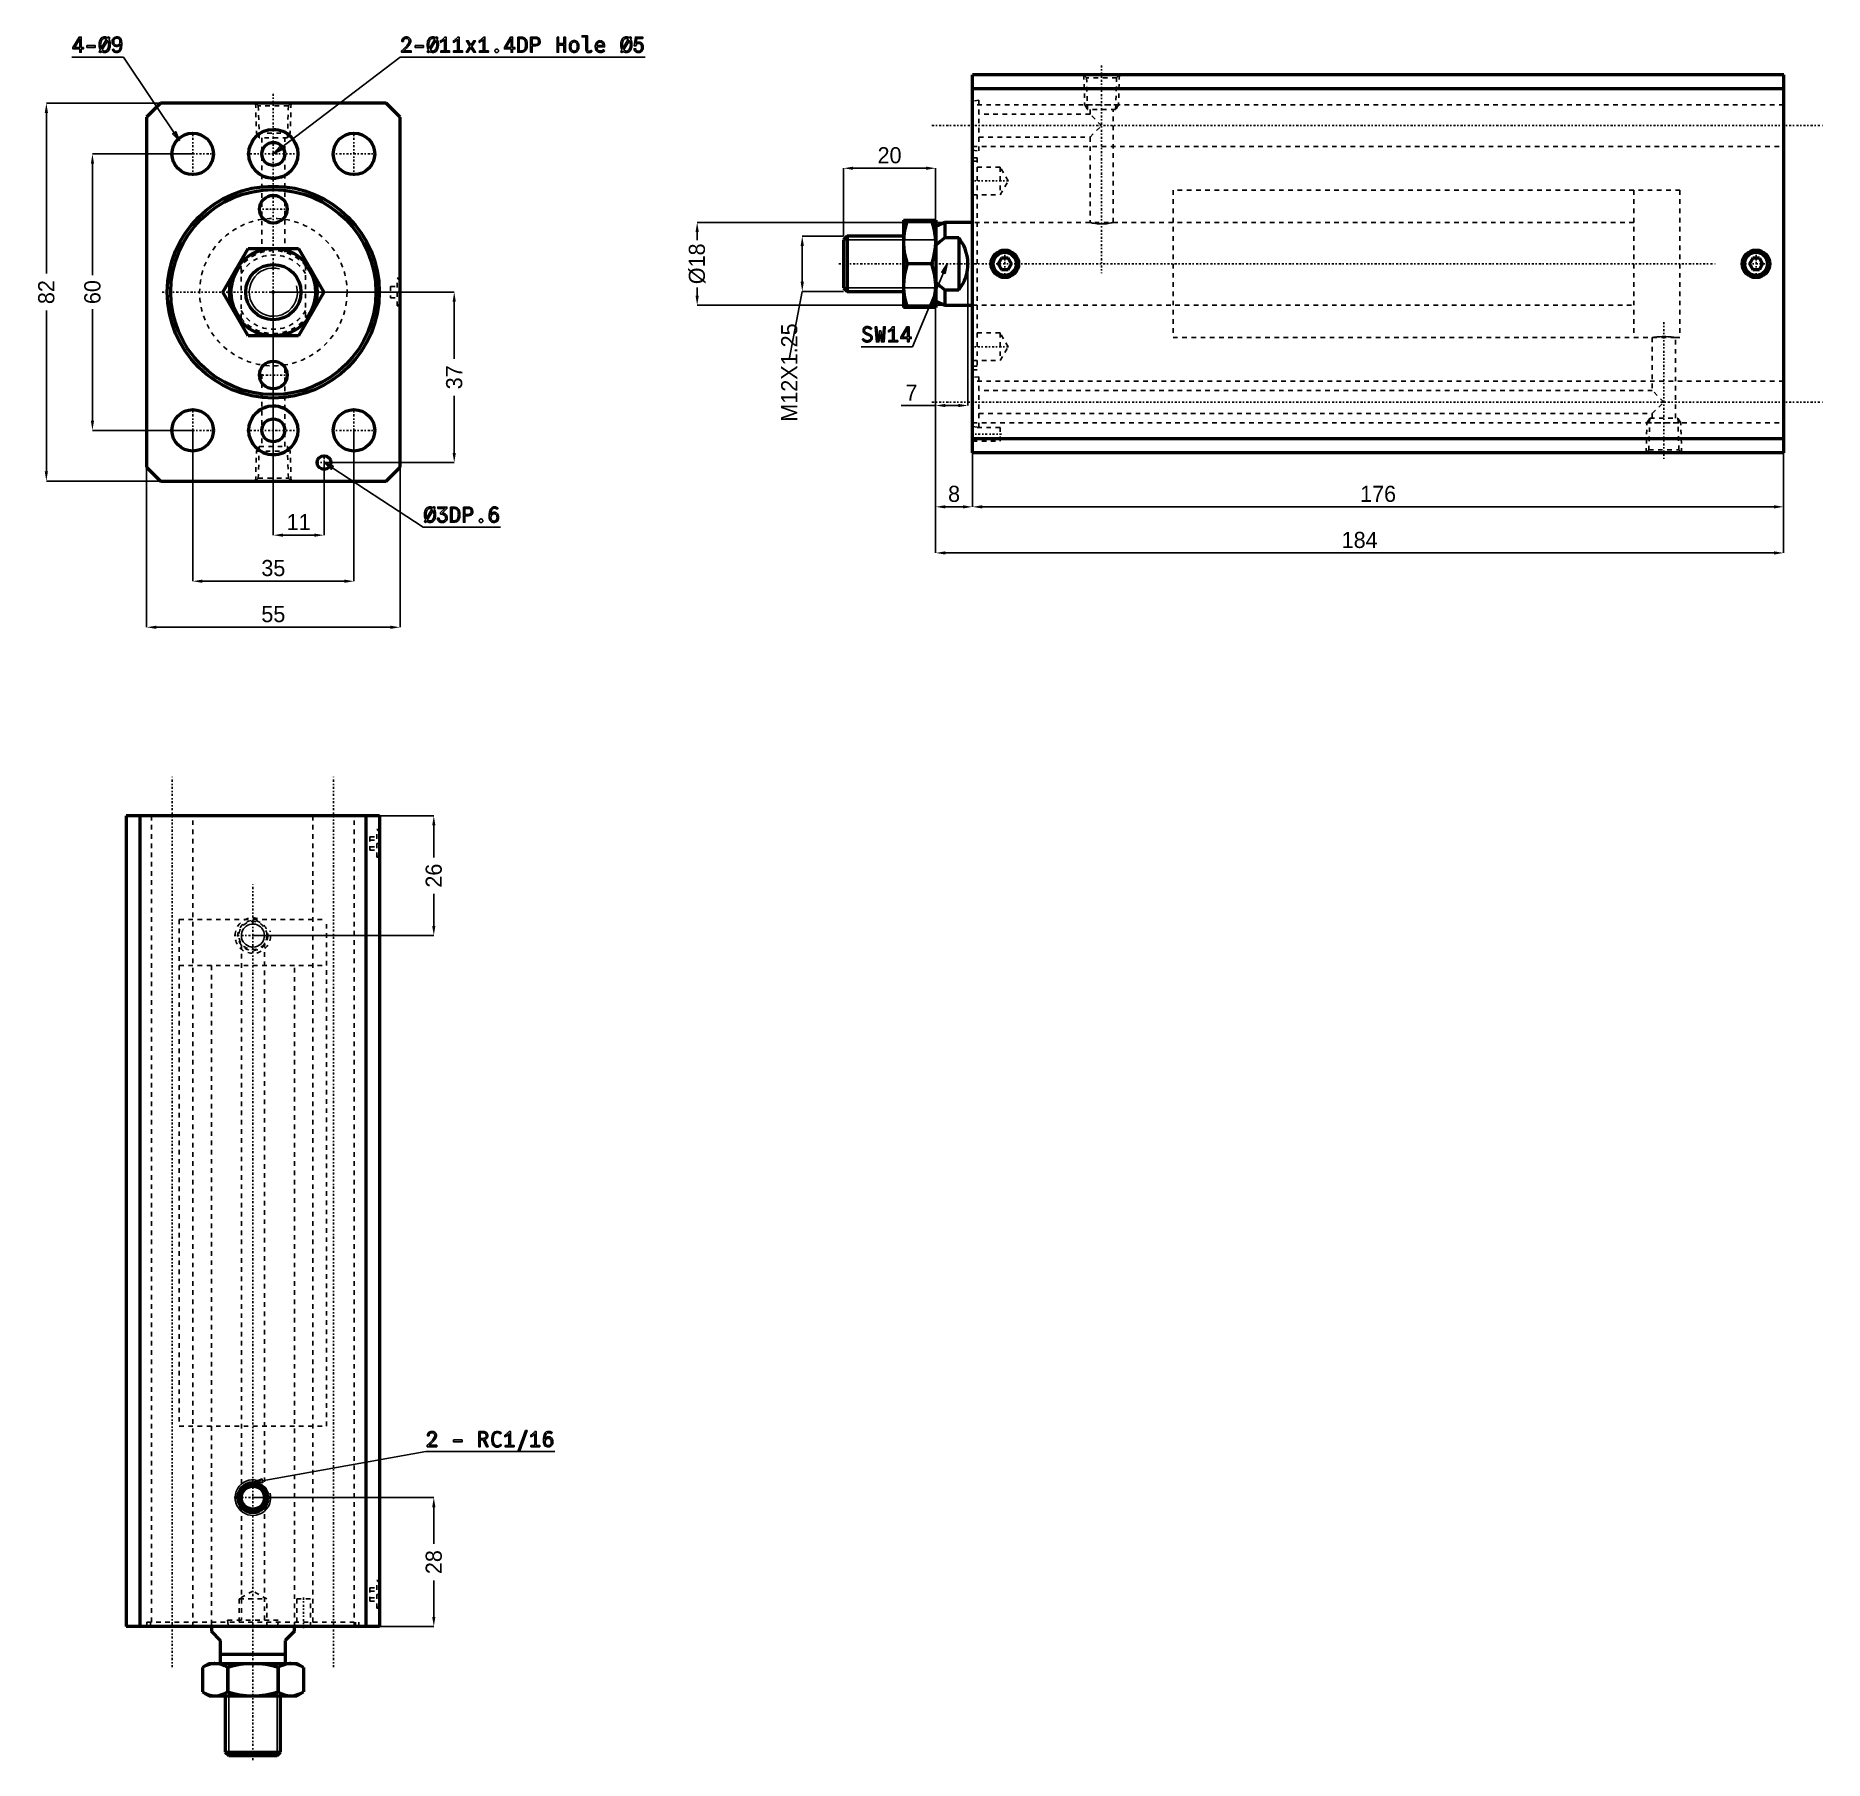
# Model space of a CAD drawing. Header units: millimetres. Extents: x -52 to 337, y -319 to 56.
import ezdxf

# ---------------------------------------------------------------- set-up
doc = ezdxf.new("R2010")
doc.units = ezdxf.units.MM
doc.linetypes.add('Center', pattern=[1.5, 0.45, -0.5, 0.05, -0.5])
doc.linetypes.add('Dashed', pattern=[2, 1, -1])
for name, color, linetype, lineweight in [('2d ConnectionPoints', 7, 'Continuous', 50), ('AM_0', 7, 'Continuous', 50), ('AM_5', 3, 'Continuous', 25), ('AM_7', 7, 'Center', 25), ('AM_9', 6, 'Dashed', 25)]:
    doc.layers.add(name, color=color, linetype=linetype, lineweight=lineweight)
doc.dimstyles.new('ISO-25', dxfattribs={"dimtxt": 2.5, "dimasz": 2.5, "dimexe": 1.25, "dimexo": 0.625, "dimtad": 1, "dimtxsty": 'Standard', "dimcen": 2.5, "dimadec": 0, "dimazin": 0, "dimtfac": 1, "dimtmove": 0, "dimatfit": 3, "dimfxl": 1, "dimarcsym": 0})

msp = doc.modelspace()

# ---------------------------------------------------------------- blocks, each defined once
blk = doc.blocks.new('1_JEXP_32_100ST_EX_rod_0_in_JEXP_FC_H_32_100ST_EX__0__0')
at = {"layer": 'AM_0'}
for p, q in [((-10.97, 0), (-5.48, 9.5)), ((-5.48, 9.5), (5.48, 9.5)), ((5.48, 9.5), (10.97, 0)), ((-5.48, -9.5), (-10.97, 0)), ((10.97, 0), (5.48, -9.5)), ((5.48, -9.5), (-5.48, -9.5))]:
    blk.add_line(p, q, dxfattribs=at)
for radius in [9.5, 6]:
    blk.add_circle((0, 0), radius, dxfattribs=at)
at = {"layer": 'AM_5'}
blk.add_arc((0, 0), 5.23, 75, 15, dxfattribs=at)
at = {"layer": 'AM_9'}
for p, q in [((-7, -5.66), (-7, 5.66)), ((7, 5.66), (7, -5.66))]:
    blk.add_line(p, q, dxfattribs=at)
for points in [[(-7, 5.66), (-7.47, 5.03), (-7.88, 4.36), (-8.23, 3.65), (-8.51, 2.92), (-8.73, 2.17), (-8.89, 1.4), (-8.98, 0.62), (-9, -0.17), (-8.95, -0.95), (-8.83, -1.73), (-8.65, -2.49), (-8.4, -3.23), (-8.09, -3.95), (-7.71, -4.64), (-7.28, -5.3), (-7, -5.66)], [(7, -5.66), (7.47, -5.03), (7.88, -4.36), (8.23, -3.65), (8.51, -2.92), (8.73, -2.17), (8.89, -1.4), (8.98, -0.62), (9, 0.17), (8.95, 0.95), (8.83, 1.73), (8.65, 2.49), (8.4, 3.23), (8.09, 3.95), (7.71, 4.64), (7.28, 5.3), (7, 5.66)]]:
    blk.add_lwpolyline(points, dxfattribs=at)
for radius, start, end in [(9, 38.9424, 141.0576), (8.07, 29.8085, 150.1915), (8.07, 209.8085, 330.1915), (9, 218.9424, 321.0576)]:
    blk.add_arc((0, 0), radius, start, end, dxfattribs=at)
blk = doc.blocks.new('2_JEXP_FC_H_32_100ST_body_0_in_JEXP_FC_H_32_100ST_EX__0__0')
at = {"layer": 'AM_0'}
for p, q in [((-24.5, 41), (-27.5, 38)), ((24.5, 41), (-24.5, 41)), ((27.5, 38), (24.5, 41)), ((-27.5, 38), (-27.5, -38)), ((27.5, -38), (27.5, 38)), ((-27.5, -38), (-24.5, -41)), ((24.5, -41), (27.5, -38)), ((-24.5, -41), (24.5, -41))]:
    blk.add_line(p, q, dxfattribs=at)
for centre, radius in [((0, 30), 5.32), ((-17.5, 30), 4.5), ((0, 30), 2.5), ((17.5, 30), 4.5), ((0, 0), 23), ((0, 0), 22.25), ((0, 18), 3), ((0, -18), 3), ((-17.5, -30), 4.5), ((0, -30), 5.32), ((17.5, -30), 4.5), ((0, -30), 2.5), ((11, -37), 1.5)]:
    blk.add_circle(centre, radius, dxfattribs=at)
at = {"layer": 'AM_5', "linetype": 'Dashed'}
for p, q in [((-3.86, 41), (-3.66, 34.5)), ((3.86, 41), (3.66, 34.5)), ((3.66, 34.5), (-3.66, 34.5)), ((-3.66, 34.5), (-3.05, 33.5)), ((3.66, 34.5), (3.05, 33.5)), ((-3.86, -41), (-3.66, -34.5)), ((-3.66, -34.5), (-3.05, -33.5)), ((-3.66, -34.5), (3.66, -34.5)), ((3.66, -34.5), (3.05, -33.5)), ((3.86, -41), (3.66, -34.5))]:
    blk.add_line(p, q, dxfattribs=at)
at = {"layer": 'AM_7'}
for p, q in [((0, 43.05), (0, -42.35)), ((-17.5, 25.27), (-17.5, 34.72)), ((17.5, 25.27), (17.5, 34.72)), ((-22.23, 30), (-12.78, 30)), ((-5.78, 30), (5.77, 30)), ((12.78, 30), (22.23, 30)), ((-3.15, 18), (3.15, 18)), ((-24.15, 0), (24.15, 0)), ((26.87, 0), (27.53, 0)), ((-3.15, -18), (3.15, -18)), ((-17.5, -34.72), (-17.5, -25.27)), ((17.5, -34.72), (17.5, -25.27)), ((-22.23, -30), (-12.78, -30)), ((-5.78, -30), (5.77, -30)), ((12.78, -30), (22.23, -30)), ((9.42, -37), (12.57, -37)), ((11, -38.58), (11, -35.42))]:
    blk.add_line(p, q, dxfattribs=at)
at = {"layer": 'AM_9'}
for p, q in [((-3.86, 41), (-3.26, 40.4)), ((-3.26, 40.4), (-3.05, 33.5)), ((3.26, 40.4), (-3.26, 40.4)), ((3.05, 33.5), (3.26, 40.4)), ((3.26, 40.4), (3.86, 41)), ((3.05, 33.5), (-3.05, 33.5)), ((-2.5, 33.5), (-2.5, 8.65)), ((2.5, 8.65), (2.5, 33.5)), ((25.4, 1.25), (27.4, 1.25)), ((25.4, 1.25), (25.4, -1.25)), ((25.4, 0), (27.4, 0)), ((27.4, 2.5), (26.9, 3)), ((26.9, -3), (26.9, 3)), ((27.5, 3), (26.9, 3)), ((27.4, -2.5), (27.4, 2.5)), ((25.4, -1.25), (27.4, -1.25)), ((26.9, -3), (27.4, -2.5)), ((26.9, -3), (27.5, -3)), ((-2.5, -15.8), (-2.5, -33.5)), ((2.5, -33.5), (2.5, -15.8)), ((-3.05, -33.5), (-3.26, -40.4)), ((-3.05, -33.5), (3.05, -33.5)), ((3.26, -40.4), (3.05, -33.5)), ((-3.26, -40.4), (-3.86, -41)), ((-3.26, -40.4), (3.26, -40.4)), ((3.86, -41), (3.26, -40.4))]:
    blk.add_line(p, q, dxfattribs=at)
for centre, radius in [((0, 30), 5.5), ((0, 0), 16), ((0, -30), 5.5)]:
    blk.add_circle(centre, radius, dxfattribs=at)
blk = doc.blocks.new('*D3')
at = {"layer": 'AM_5', "color": 0, "lineweight": -2}
for p, q in [((0, 0), (0, -52.75)), ((11, -37), (11, -52.75)), ((8.9, -52.75), (2.1, -52.75))]:
    blk.add_line(p, q, dxfattribs=at)
at = {"layer": 'AM_5', "color": 0}
for points in [[(2.1, -52.4), (2.1, -53.1), (0, -52.75)], [(8.9, -53.1), (8.9, -52.4), (11, -52.75)]]:
    blk.add_solid(points, dxfattribs=at)
at = {"layer": 'Defpoints', "color": 0}
for p in [(0, 0), (11, -37), (0, -52.75)]:
    blk.add_point(p, dxfattribs=at)
at = {"layer": 'AM_5', "color": 0, "insert": (5.5, -49.91), "char_height": 3.5, "attachment_point": 5}
blk.add_mtext('11', dxfattribs=at)
blk = doc.blocks.new('*D4')
at = {"layer": 'AM_5', "color": 0, "lineweight": -2}
for p, q in [((-17.5, -30), (-17.5, -62.75)), ((17.5, -30), (17.5, -62.75)), ((15.4, -62.75), (-15.4, -62.75))]:
    blk.add_line(p, q, dxfattribs=at)
at = {"layer": 'AM_5', "color": 0}
for points in [[(-15.4, -62.4), (-15.4, -63.1), (-17.5, -62.75)], [(15.4, -63.1), (15.4, -62.4), (17.5, -62.75)]]:
    blk.add_solid(points, dxfattribs=at)
at = {"layer": 'Defpoints', "color": 0}
for p in [(-17.5, -30), (17.5, -30), (-17.5, -62.75)]:
    blk.add_point(p, dxfattribs=at)
at = {"layer": 'AM_5', "color": 0, "insert": (0, -59.91), "char_height": 3.5, "attachment_point": 5}
blk.add_mtext('35', dxfattribs=at)
blk = doc.blocks.new('*D5')
at = {"layer": 'AM_5', "color": 0, "lineweight": -2}
for p, q in [((-27.5, -38), (-27.5, -72.75)), ((27.5, -38), (27.5, -72.75)), ((-25.4, -72.75), (25.4, -72.75))]:
    blk.add_line(p, q, dxfattribs=at)
at = {"layer": 'AM_5', "color": 0}
for points in [[(-25.4, -72.4), (-25.4, -73.1), (-27.5, -72.75)], [(25.4, -73.1), (25.4, -72.4), (27.5, -72.75)]]:
    blk.add_solid(points, dxfattribs=at)
at = {"layer": 'Defpoints', "color": 0}
for p in [(-27.5, -38), (27.5, -38), (27.5, -72.75)]:
    blk.add_point(p, dxfattribs=at)
at = {"layer": 'AM_5', "color": 0, "insert": (0, -69.91), "char_height": 3.5, "attachment_point": 5}
blk.add_mtext('55', dxfattribs=at)
blk = doc.blocks.new('*D6')
at = {"layer": 'AM_5', "color": 0, "lineweight": -2}
for p, q in [((-17.5, 30), (-39.25, 30)), ((-39.25, 27.9), (-39.25, 3.71)), ((-39.25, -27.9), (-39.25, -3.71)), ((-17.5, -30), (-39.25, -30))]:
    blk.add_line(p, q, dxfattribs=at)
at = {"layer": 'AM_5', "color": 0}
for points in [[(-38.9, 27.9), (-39.6, 27.9), (-39.25, 30)], [(-39.6, -27.9), (-38.9, -27.9), (-39.25, -30)]]:
    blk.add_solid(points, dxfattribs=at)
at = {"layer": 'Defpoints', "color": 0}
for p in [(-17.5, 30), (-39.25, -30), (-17.5, -30)]:
    blk.add_point(p, dxfattribs=at)
at = {"layer": 'AM_5', "color": 0, "insert": (-39.25, 0), "char_height": 3.5, "attachment_point": 5, "rotation": 90}
blk.add_mtext('60', dxfattribs=at)
blk = doc.blocks.new('*D7')
at = {"layer": 'AM_5', "color": 0, "lineweight": -2}
for p, q in [((-24.5, 41), (-49.25, 41)), ((-49.25, 38.9), (-49.25, 4.01)), ((-49.25, -38.9), (-49.25, -4.01)), ((-24.5, -41), (-49.25, -41))]:
    blk.add_line(p, q, dxfattribs=at)
at = {"layer": 'AM_5', "color": 0}
for points in [[(-48.9, 38.9), (-49.6, 38.9), (-49.25, 41)], [(-49.6, -38.9), (-48.9, -38.9), (-49.25, -41)]]:
    blk.add_solid(points, dxfattribs=at)
at = {"layer": 'Defpoints', "color": 0}
for p in [(-24.5, 41), (-49.25, -41), (-24.5, -41)]:
    blk.add_point(p, dxfattribs=at)
at = {"layer": 'AM_5', "color": 0, "insert": (-49.25, 0), "char_height": 3.5, "attachment_point": 5, "rotation": 90}
blk.add_mtext('82', dxfattribs=at)
blk = doc.blocks.new('*D8')
at = {"layer": 'AM_5', "color": 0, "lineweight": -2}
for p, q in [((0, 0), (39.25, 0)), ((39.25, -2.1), (39.25, -14.49)), ((39.25, -34.9), (39.25, -22.51)), ((11, -37), (39.25, -37))]:
    blk.add_line(p, q, dxfattribs=at)
at = {"layer": 'AM_5', "color": 0}
for points in [[(39.6, -2.1), (38.9, -2.1), (39.25, 0)], [(38.9, -34.9), (39.6, -34.9), (39.25, -37)]]:
    blk.add_solid(points, dxfattribs=at)
at = {"layer": 'Defpoints', "color": 0}
for p in [(0, 0), (39.25, 0), (11, -37)]:
    blk.add_point(p, dxfattribs=at)
at = {"layer": 'AM_5', "color": 0, "insert": (39.25, -18.5), "char_height": 3.5, "attachment_point": 5, "rotation": 90}
blk.add_mtext('37', dxfattribs=at)
blk = doc.blocks.new('1_JEXP_32_100ST_EX_rod_0_in_JEXP_FC_H_32_100ST_EX__0__2')
at = {"layer": 'AM_0'}
for p, q in [((-15, 9.5), (-8, 9.5)), ((-15, 9.5), (-15, -9.5)), ((-8, 9.5), (-8, -9.5)), ((-6, 9), (-8, 8.07)), ((0, 9), (-6, 9)), ((-6, 9), (-6, 5.66)), ((-27.23, 6), (-28, 5.23)), ((-28, 5.23), (-28, -5.23)), ((-15, 6), (-27.23, 6)), ((-27.23, 6), (-27.23, -6)), ((-3, 5.66), (-6, 5.66)), ((-3, 5.66), (-3, -5.66)), ((-8.85, 0), (-14.15, 0)), ((-28, -5.23), (-27.23, -6)), ((-27.23, -6), (-15, -6)), ((-6, -5.66), (-3, -5.66)), ((-6, -5.66), (-6, -9)), ((-8, -9.5), (-15, -9.5)), ((-8, -8.07), (-6, -9)), ((-6, -9), (0, -9))]:
    blk.add_line(p, q, dxfattribs=at)
for points in [[(-14.15, 9.5), (-14.5, 8.34), (-14.77, 7.17), (-14.94, 5.97), (-15, 4.75)], [(-8, 4.75), (-8, 5.09), (-8.08, 6.2), (-8.26, 7.3), (-8.52, 8.41), (-8.85, 9.5)], [(-15, 4.75), (-15, 4.41), (-14.92, 3.3), (-14.74, 2.2), (-14.48, 1.09), (-14.15, 0)], [(-8.85, 0), (-8.5, 1.16), (-8.23, 2.33), (-8.06, 3.53), (-8, 4.75)], [(-6, 5.66), (-7.02, 4.86), (-8, 4.01)], [(-3, -5.66), (-2.53, -5.03), (-2.12, -4.36), (-1.77, -3.65), (-1.49, -2.92), (-1.27, -2.17), (-1.11, -1.4), (-1.02, -0.62), (-1, 0.17), (-1.05, 0.95), (-1.17, 1.73), (-1.35, 2.49), (-1.6, 3.23), (-1.91, 3.95), (-2.29, 4.64), (-2.72, 5.3), (-3, 5.66)], [(-14.15, 0), (-14.5, -1.16), (-14.77, -2.33), (-14.94, -3.53), (-15, -4.75)], [(-8, -4.75), (-8, -4.41), (-8.08, -3.3), (-8.26, -2.2), (-8.52, -1.09), (-8.85, 0)], [(-15, -4.75), (-15, -5.09), (-14.92, -6.2), (-14.74, -7.3), (-14.48, -8.41), (-14.15, -9.5)], [(-8.85, -9.5), (-8.5, -8.34), (-8.23, -7.17), (-8.06, -5.97), (-8, -4.75)], [(-8, -4.01), (-7.03, -4.86), (-6, -5.66)]]:
    blk.add_lwpolyline(points, dxfattribs=at)
at = {"layer": 'AM_5'}
for p, q in [((-28, 5.23), (-8, 5.23)), ((-28, -5.23), (-8, -5.23))]:
    blk.add_line(p, q, dxfattribs=at)
at = {"layer": 'AM_7'}
blk.add_line((-29, 0), (161.57, 0), dxfattribs=at)
at = {"layer": 'AM_9'}
for p, q in [((153.5, 16), (143.5, 16)), ((143.5, 16), (143.5, -16)), ((153.5, 16), (153.5, -16)), ((143.5, 9), (0, 9)), ((0, -9), (143.5, -9)), ((143.5, -16), (153.5, -16))]:
    blk.add_line(p, q, dxfattribs=at)
blk = doc.blocks.new('2_JEXP_FC_H_32_100ST_body_0_in_JEXP_FC_H_32_100ST_EX__0__2')
at = {"layer": 'AM_0'}
for p, q in [((176, 41), (0, 41)), ((0, -41), (0, 41)), ((176, -41), (176, 41)), ((176, 38), (0, 38)), ((6.28, 1.25), (5.56, 0)), ((5.56, 0), (6.28, -1.25)), ((7.72, 1.25), (6.28, 1.25)), ((8.44, 0), (7.72, 1.25)), ((7.72, -1.25), (8.44, 0)), ((169.28, 1.25), (168.56, 0)), ((168.56, 0), (169.28, -1.25)), ((170.72, 1.25), (169.28, 1.25)), ((171.44, 0), (170.72, 1.25)), ((170.72, -1.25), (171.44, 0)), ((6.28, -1.25), (7.72, -1.25)), ((169.28, -1.25), (170.72, -1.25)), ((176, -38), (0, -38)), ((176, -41), (0, -41))]:
    blk.add_line(p, q, dxfattribs=at)
for centre, radius in [((7, 0), 3), ((7, 0), 2.5), ((170, 0), 3), ((170, 0), 2.5)]:
    blk.add_circle(centre, radius, dxfattribs=at)
at = {"layer": 'AM_5', "linetype": 'Dashed'}
for p, q in [((24.14, 41), (24.34, 34.5)), ((31.86, 41), (31.66, 34.5)), ((31.66, 34.5), (24.34, 34.5)), ((24.34, 34.5), (24.95, 33.5)), ((31.66, 34.5), (31.05, 33.5)), ((146.14, -41), (146.34, -34.5)), ((146.34, -34.5), (146.95, -33.5)), ((146.34, -34.5), (153.66, -34.5)), ((153.66, -34.5), (153.05, -33.5)), ((153.86, -41), (153.66, -34.5))]:
    blk.add_line(p, q, dxfattribs=at)
at = {"layer": 'AM_7'}
for p, q in [((28, 43.05), (28, -2.05)), ((-8.8, 30), (184.8, 30)), ((-0.39, 18), (8.12, 18)), ((7, -3.15), (7, 3.15)), ((166.85, 0), (173.15, 0)), ((170, -3.15), (170, 3.15)), ((150, -12.65), (150, -42.35)), ((-0.39, -18), (8.12, -18)), ((-8.8, -30), (184.8, -30)), ((6.3, -37), (-0.3, -37))]:
    blk.add_line(p, q, dxfattribs=at)
at = {"layer": 'AM_9'}
for p, q in [((24.14, 41), (24.74, 40.4)), ((24.74, 40.4), (24.95, 33.5)), ((31.26, 40.4), (24.74, 40.4)), ((31.05, 33.5), (31.26, 40.4)), ((31.26, 40.4), (31.86, 41)), ((1.4, 35.5), (0, 35.32)), ((1.4, 24.5), (1.4, 35.5)), ((176, 34.5), (0, 34.5)), ((25.5, 32.5), (1.4, 32.5)), ((31.05, 33.5), (24.95, 33.5)), ((25.5, 33.5), (25.5, 32.5)), ((28, 30), (25.5, 32.5)), ((30.5, 9), (30.5, 33.5)), ((1.4, 27.5), (25.5, 27.5)), ((25.5, 27.5), (28, 30)), ((25.5, 27.5), (25.5, 9)), ((0, 25.5), (176, 25.5)), ((0, 24.68), (1.4, 24.5)), ((1, 23), (0, 23)), ((1, 22.25), (0, 22.25)), ((6, 21), (0, 21)), ((1, 23), (1, -23)), ((7.73, 18), (6, 21)), ((6, 21), (6, 15)), ((6, 15), (7.73, 18)), ((153.5, 16), (43.5, 16)), ((43.5, 16), (43.5, -16)), ((153.5, 16), (153.5, -16)), ((0, 15), (6, 15)), ((25.5, 9), (0, 9)), ((43.5, 9), (30.5, 9)), ((0, -9), (43.5, -9)), ((6, -15), (0, -15)), ((7.73, -18), (6, -15)), ((6, -15), (6, -21)), ((6, -21), (7.73, -18)), ((43.5, -16), (147.5, -16)), ((147.5, -16), (147.5, -27.5)), ((152.49, -16), (153.5, -16)), ((152.5, -33.5), (152.5, -16)), ((0, -21), (6, -21)), ((0, -22.25), (1, -22.25)), ((0, -23), (1, -23)), ((1.4, -24.5), (0, -24.68)), ((176, -25.5), (0, -25.5)), ((1.4, -35.5), (1.4, -24.5)), ((147.5, -27.5), (1.4, -27.5)), ((150, -30), (147.5, -27.5)), ((147.5, -32.5), (150, -30)), ((0, -34.5), (176, -34.5)), ((1.4, -32.5), (147.5, -32.5)), ((146.95, -33.5), (146.74, -40.4)), ((146.95, -33.5), (153.05, -33.5)), ((147.5, -32.5), (147.5, -33.5)), ((153.26, -40.4), (153.05, -33.5)), ((0, -35.32), (1.4, -35.5)), ((6, -35.5), (0, -35.5)), ((0, -38.5), (6, -38.5)), ((6, -38.5), (6, -35.5)), ((146.74, -40.4), (146.14, -41)), ((146.74, -40.4), (153.26, -40.4)), ((153.86, -41), (153.26, -40.4))]:
    blk.add_line(p, q, dxfattribs=at)
for points in [[(25.5, 9), (25.5, 9), (25.54, 8.99), (25.65, 8.96), (25.82, 8.92), (26.05, 8.86), (26.34, 8.8), (26.67, 8.75), (27.05, 8.7), (27.45, 8.66), (27.88, 8.65), (28.28, 8.65), (28.69, 8.67), (29.06, 8.71), (29.42, 8.76), (29.74, 8.82), (30.01, 8.88), (30.23, 8.93), (30.39, 8.97), (30.5, 9)], [(152.5, -16), (152.5, -16), (152.44, -15.99), (152.32, -15.97), (152.13, -15.95), (151.89, -15.92), (151.58, -15.88), (151.24, -15.85), (150.85, -15.83), (150.45, -15.81), (150.02, -15.8), (149.61, -15.81), (149.2, -15.82), (148.82, -15.85), (148.47, -15.88), (148.16, -15.91), (147.9, -15.94), (147.71, -15.97), (147.57, -15.99), (147.5, -16)]]:
    blk.add_lwpolyline(points, dxfattribs=at)
blk = doc.blocks.new('*D19')
at = {"layer": 'AM_5', "color": 0, "lineweight": -2}
for p, q in [((151.71, -34.86), (151.71, -46.61)), ((327.71, -34.86), (327.71, -46.61)), ((153.81, -46.61), (325.61, -46.61))]:
    blk.add_line(p, q, dxfattribs=at)
at = {"layer": 'AM_5', "color": 0}
for points in [[(153.81, -46.26), (153.81, -46.96), (151.71, -46.61)], [(325.61, -46.96), (325.61, -46.26), (327.71, -46.61)]]:
    blk.add_solid(points, dxfattribs=at)
at = {"layer": 'Defpoints', "color": 0}
for p in [(151.71, -34.86), (327.71, -34.86), (327.71, -46.61)]:
    blk.add_point(p, dxfattribs=at)
at = {"layer": 'AM_5', "color": 0, "insert": (239.71, -43.81), "char_height": 3.5, "attachment_point": 5}
blk.add_mtext('176', dxfattribs=at)
blk = doc.blocks.new('*D20')
at = {"layer": 'AM_5', "color": 0, "lineweight": -2}
for p, q in [((143.71, -1.93), (143.71, -56.61)), ((327.71, -34.86), (327.71, -56.61)), ((145.81, -56.61), (325.61, -56.61))]:
    blk.add_line(p, q, dxfattribs=at)
at = {"layer": 'AM_5', "color": 0}
for points in [[(145.81, -56.26), (145.81, -56.96), (143.71, -56.61)], [(325.61, -56.96), (325.61, -56.26), (327.71, -56.61)]]:
    blk.add_solid(points, dxfattribs=at)
at = {"layer": 'Defpoints', "color": 0}
for p in [(143.71, -1.93), (327.71, -34.86), (327.71, -56.61)]:
    blk.add_point(p, dxfattribs=at)
at = {"layer": 'AM_5', "color": 0, "insert": (235.71, -53.81), "char_height": 3.5, "attachment_point": 5}
blk.add_mtext('184', dxfattribs=at)
blk = doc.blocks.new('*D21')
at = {"layer": 'AM_5', "color": 0, "lineweight": -2}
for p, q in [((143.71, -1.93), (143.71, -46.61)), ((151.71, -34.86), (151.71, -46.61)), ((145.81, -46.61), (149.61, -46.61))]:
    blk.add_line(p, q, dxfattribs=at)
at = {"layer": 'AM_5', "color": 0}
for points in [[(145.81, -46.26), (145.81, -46.96), (143.71, -46.61)], [(149.61, -46.96), (149.61, -46.26), (151.71, -46.61)]]:
    blk.add_solid(points, dxfattribs=at)
at = {"layer": 'Defpoints', "color": 0}
for p in [(143.71, -1.93), (151.71, -34.86), (151.71, -46.61)]:
    blk.add_point(p, dxfattribs=at)
at = {"layer": 'AM_5', "color": 0, "insert": (147.71, -43.81), "char_height": 3.5, "attachment_point": 5}
blk.add_mtext('8', dxfattribs=at)
blk = doc.blocks.new('*D22')
at = {"layer": 'AM_5', "color": 0, "lineweight": -2}
for p, q in [((151.71, 15.14), (91.96, 15.14)), ((91.96, 13.04), (91.96, 11.28)), ((91.96, -0.76), (91.96, 1.01)), ((151.71, -2.86), (91.96, -2.86))]:
    blk.add_line(p, q, dxfattribs=at)
at = {"layer": 'AM_5', "color": 0}
for points in [[(92.31, 13.04), (91.61, 13.04), (91.96, 15.14)], [(91.61, -0.76), (92.31, -0.76), (91.96, -2.86)]]:
    blk.add_solid(points, dxfattribs=at)
at = {"layer": 'Defpoints', "color": 0}
for p in [(151.71, 15.14), (91.96, -2.86), (151.71, -2.86)]:
    blk.add_point(p, dxfattribs=at)
at = {"layer": 'AM_5', "color": 0, "insert": (91.96, 6.14), "char_height": 3.5, "attachment_point": 5, "rotation": 90}
blk.add_mtext('Ø18', dxfattribs=at)
blk = doc.blocks.new('*D23')
at = {"layer": 'AM_5', "color": 0, "lineweight": -2}
for p, q in [((123.71, 12.14), (114.76, 12.14)), ((114.76, 10.04), (114.76, 2.24)), ((114.76, 0.14), (111.96, -14.66)), ((123.71, 0.14), (114.76, 0.14))]:
    blk.add_line(p, q, dxfattribs=at)
at = {"layer": 'AM_5', "color": 0}
for points in [[(115.11, 10.04), (114.41, 10.04), (114.76, 12.14)], [(114.41, 2.24), (115.11, 2.24), (114.76, 0.14)]]:
    blk.add_solid(points, dxfattribs=at)
at = {"layer": 'Defpoints', "color": 0}
for p in [(123.71, 12.14), (114.76, 0.14), (123.71, 0.14)]:
    blk.add_point(p, dxfattribs=at)
at = {"layer": 'AM_5', "color": 0, "insert": (111.96, -17.46), "char_height": 3.5, "attachment_point": 5, "rotation": 90}
blk.add_mtext('M12X1.25', dxfattribs=at)
blk = doc.blocks.new('*D24')
at = {"layer": 'AM_5', "color": 0, "lineweight": -2}
for p, q in [((150.71, 6.14), (150.71, -24.61)), ((143.71, -2.86), (143.71, -24.61)), ((143.71, -24.61), (136.25, -24.61)), ((148.61, -24.61), (145.81, -24.61))]:
    blk.add_line(p, q, dxfattribs=at)
at = {"layer": 'AM_5', "color": 0}
for points in [[(145.81, -24.26), (145.81, -24.96), (143.71, -24.61)], [(148.61, -24.96), (148.61, -24.26), (150.71, -24.61)]]:
    blk.add_solid(points, dxfattribs=at)
at = {"layer": 'Defpoints', "color": 0}
for p in [(150.71, 6.14), (143.71, -2.86), (143.71, -24.61)]:
    blk.add_point(p, dxfattribs=at)
at = {"layer": 'AM_5', "color": 0, "insert": (138.46, -21.81), "char_height": 3.5, "attachment_point": 5}
blk.add_mtext('7', dxfattribs=at)
blk = doc.blocks.new('*D25')
at = {"layer": 'AM_5', "color": 0, "lineweight": -2}
for p, q in [((123.71, 12.14), (123.71, 26.89)), ((125.81, 26.89), (141.61, 26.89)), ((143.71, 15.14), (143.71, 26.89))]:
    blk.add_line(p, q, dxfattribs=at)
at = {"layer": 'AM_5', "color": 0}
for points in [[(125.81, 27.24), (125.81, 26.54), (123.71, 26.89)], [(141.61, 26.54), (141.61, 27.24), (143.71, 26.89)]]:
    blk.add_solid(points, dxfattribs=at)
at = {"layer": 'Defpoints', "color": 0}
for p in [(143.71, 26.89), (123.71, 12.14), (143.71, 15.14)]:
    blk.add_point(p, dxfattribs=at)
at = {"layer": 'AM_5', "color": 0, "insert": (133.71, 29.69), "char_height": 3.5, "attachment_point": 5}
blk.add_mtext('20', dxfattribs=at)
blk = doc.blocks.new('1_JEXP_32_100ST_EX_rod_0_in_JEXP_FC_H_32_100ST_EX__0__4')
at = {"layer": 'AM_0'}
for p, q in [((-9, 0), (-9, -1)), ((9, -1), (9, 0)), ((-7, -3), (-9, -1)), ((-7, -8), (-7, -3)), ((9, -1), (7, -3)), ((7, -3), (7, -8)), ((-7, -6), (7, -6)), ((-9.5, -8), (-10.97, -8.85)), ((-10.97, -8.85), (-10.97, -14.15)), ((-9.5, -8), (9.5, -8)), ((-5.48, -8.85), (-5.48, -14.15)), ((5.48, -8.85), (5.48, -14.15)), ((10.97, -8.85), (9.5, -8)), ((10.97, -8.85), (10.97, -14.15)), ((-10.97, -14.15), (-9.5, -15)), ((-9.5, -15), (9.5, -15)), ((-6, -15), (-6, -27.23)), ((6, -27.23), (6, -15)), ((9.5, -15), (10.97, -14.15)), ((-6, -27.23), (-5.23, -28)), ((-6, -27.23), (6, -27.23)), ((-5.23, -28), (5.23, -28)), ((5.23, -28), (6, -27.23))]:
    blk.add_line(p, q, dxfattribs=at)
for points in [[(-8.23, -8), (-8.42, -8), (-9.06, -8.08), (-9.7, -8.26), (-10.34, -8.52), (-10.97, -8.85)], [(-5.48, -8.85), (-6.15, -8.5), (-6.83, -8.23), (-7.53, -8.06), (-8.23, -8)], [(0, -8), (-0.03, -8), (-1.4, -8.06), (-2.76, -8.23), (-4.13, -8.5), (-5.48, -8.85)], [(5.48, -8.85), (4.15, -8.5), (2.8, -8.23), (1.4, -8.06), (0, -8)], [(8.23, -8), (8.03, -8), (7.39, -8.08), (6.76, -8.26), (6.12, -8.52), (5.48, -8.85)], [(10.97, -8.85), (10.3, -8.5), (9.63, -8.23), (8.93, -8.06), (8.23, -8)], [(-10.97, -14.15), (-10.3, -14.5), (-9.63, -14.77), (-8.93, -14.94), (-8.23, -15)], [(-8.23, -15), (-8.03, -15), (-7.39, -14.92), (-6.76, -14.74), (-6.12, -14.48), (-5.48, -14.15)], [(-5.48, -14.15), (-4.15, -14.5), (-2.8, -14.77), (-1.4, -14.94), (0, -15)], [(0, -15), (0.03, -15), (1.4, -14.94), (2.76, -14.77), (4.13, -14.5), (5.48, -14.15)], [(5.48, -14.15), (6.15, -14.5), (6.83, -14.77), (7.53, -14.94), (8.23, -15)], [(8.23, -15), (8.42, -15), (9.06, -14.92), (9.7, -14.74), (10.34, -14.48), (10.97, -14.15)]]:
    blk.add_lwpolyline(points, dxfattribs=at)
at = {"layer": 'AM_5'}
for p, q in [((-5.23, -28), (-5.23, -8)), ((5.23, -28), (5.23, -8))]:
    blk.add_line(p, q, dxfattribs=at)
at = {"layer": 'AM_7'}
blk.add_line((0, -29), (0, 161.57), dxfattribs=at)
at = {"layer": 'AM_9'}
for p, q in [((-16, 153.5), (16, 153.5)), ((-16, 153.5), (-16, 143.5)), ((16, 143.5), (16, 153.5)), ((-16, 143.5), (16, 143.5)), ((-9, 143.5), (-9, 0)), ((9, 0), (9, 143.5))]:
    blk.add_line(p, q, dxfattribs=at)
blk = doc.blocks.new('2_JEXP_FC_H_32_100ST_body_0_in_JEXP_FC_H_32_100ST_EX__0__4')
at = {"layer": 'AM_0'}
for p, q in [((27.5, 176), (-27.5, 176)), ((-27.5, 176), (-27.5, 0)), ((-24.5, 176), (-24.5, 0)), ((24.5, 176), (24.5, 0)), ((27.5, 176), (27.5, 0)), ((27.5, 0), (-27.5, 0))]:
    blk.add_line(p, q, dxfattribs=at)
for radius in [3.26, 3.05, 2.5]:
    blk.add_circle((0, 28), radius, dxfattribs=at)
at = {"layer": 'AM_5', "linetype": 'Dashed'}
blk.add_arc((0, 150), 3.86, 75, 15, dxfattribs=at)
at = {"layer": 'AM_5'}
blk.add_arc((0, 28), 3.86, 75, 15, dxfattribs=at)
at = {"layer": 'AM_7'}
for p, q in [((-17.5, -8.8), (-17.5, 184.8)), ((17.5, -8.8), (17.5, 184.8)), ((26.87, 170), (27.53, 170)), ((-4.05, 150), (4.05, 150)), ((-4.05, 28), (4.05, 28)), ((11, 6.3), (11, -0.3)), ((26.87, 7), (27.53, 7))]:
    blk.add_line(p, q, dxfattribs=at)
at = {"layer": 'AM_9'}
for p, q in [((-22, 176), (-22, 0)), ((-13, 0), (-13, 176)), ((13, 176), (13, 0)), ((22, 0), (22, 176)), ((25.4, 171.44), (27.4, 171.44)), ((25.4, 171.44), (25.4, 168.56)), ((27.5, 173), (26.9, 173)), ((26.9, 167), (26.9, 173)), ((27.4, 172.5), (26.9, 173)), ((27.4, 167.5), (27.4, 172.5)), ((25.4, 170.72), (27.4, 170.72)), ((25.4, 169.28), (27.4, 169.28)), ((25.4, 168.56), (27.4, 168.56)), ((26.9, 167), (27.4, 167.5)), ((26.9, 167), (27.5, 167)), ((-16, 153.5), (16, 153.5)), ((-16, 153.5), (-16, 43.5)), ((16, 43.5), (16, 153.5)), ((-2.5, 149.91), (-2.5, 150)), ((-2.5, 150), (-2.5, 1.4)), ((2.5, 150), (2.5, 149.96)), ((2.5, 1.4), (2.5, 150)), ((-16, 43.5), (16, 43.5)), ((-9, 43.5), (-9, 0)), ((9, 0), (9, 43.5)), ((25.4, 8.44), (27.4, 8.44)), ((25.4, 8.44), (25.4, 5.56)), ((27.4, 9.5), (26.9, 10)), ((26.9, 4), (26.9, 10)), ((27.5, 10), (26.9, 10)), ((27.4, 4.5), (27.4, 9.5)), ((0, 7.73), (-3, 6)), ((-3, 6), (3, 6)), ((-3, 6), (-3, 0)), ((3, 6), (0, 7.73)), ((3, 0), (3, 6)), ((12.5, 6), (9.5, 6)), ((9.5, 6), (9.5, 0)), ((12.5, 0), (12.5, 6)), ((25.4, 7.72), (27.4, 7.72)), ((25.4, 6.28), (27.4, 6.28)), ((25.4, 5.56), (27.4, 5.56)), ((26.9, 4), (27.4, 4.5)), ((26.9, 4), (27.5, 4)), ((-23, 1), (23, 1)), ((-23, 1), (-23, 0)), ((-22.25, 1), (-22.25, 0)), ((5.5, 1.4), (-5.5, 1.4)), ((-5.5, 1.4), (-5.32, 0)), ((5.32, 0), (5.5, 1.4)), ((22.25, 0), (22.25, 1)), ((23, 0), (23, 1))]:
    blk.add_line(p, q, dxfattribs=at)
for points in [[(0, 147.5), (-0.41, 147.53), (-0.82, 147.64), (-1.2, 147.81), (-1.55, 148.04), (-1.85, 148.32), (-2.11, 148.66), (-2.3, 149.03), (-2.44, 149.44), (-2.5, 149.85), (-2.48, 150.28), (-2.41, 150.68), (-2.26, 151.07), (-2.05, 151.43), (-1.78, 151.75), (-1.47, 152.02), (-1.1, 152.24), (-0.71, 152.4), (-0.29, 152.48), (0.12, 152.5), (0.54, 152.44), (0.93, 152.32), (1.31, 152.13), (1.64, 151.89), (1.94, 151.58), (2.17, 151.24), (2.35, 150.85), (2.46, 150.45), (2.5, 150.02), (2.47, 149.61), (2.37, 149.2), (2.21, 148.82), (1.98, 148.47), (1.7, 148.16), (1.36, 147.9), (0.99, 147.71), (0.59, 147.57), (0, 147.5)], [(0.01, 147.5), (-0.21, 147.51), (-0.42, 147.54), (-0.48, 147.55)]]:
    blk.add_lwpolyline(points, dxfattribs=at)
for radius in [3.26, 3.05]:
    blk.add_circle((0, 150), radius, dxfattribs=at)
blk = doc.blocks.new('*D31')
at = {"layer": 'AM_5', "color": 0, "lineweight": -2}
for p, q in [((-4.43, -261.66), (34.82, -261.66)), ((34.82, -263.76), (34.82, -271.7)), ((34.82, -287.56), (34.82, -279.63)), ((-4.43, -289.66), (34.82, -289.66))]:
    blk.add_line(p, q, dxfattribs=at)
at = {"layer": 'AM_5', "color": 0}
for points in [[(35.17, -263.76), (34.47, -263.76), (34.82, -261.66)], [(34.47, -287.56), (35.17, -287.56), (34.82, -289.66)]]:
    blk.add_solid(points, dxfattribs=at)
at = {"layer": 'Defpoints', "color": 0}
for p in [(-4.43, -261.66), (-4.43, -289.66), (34.82, -289.66)]:
    blk.add_point(p, dxfattribs=at)
at = {"layer": 'AM_5', "color": 0, "insert": (34.82, -275.66), "char_height": 3.5, "attachment_point": 5, "rotation": 90}
blk.add_mtext('28', dxfattribs=at)
blk = doc.blocks.new('*D32')
at = {"layer": 'AM_5', "color": 0, "lineweight": -2}
for p, q in [((-4.43, -113.66), (34.82, -113.66)), ((34.82, -115.76), (34.82, -122.7)), ((34.82, -137.56), (34.82, -130.63)), ((-4.43, -139.66), (34.82, -139.66))]:
    blk.add_line(p, q, dxfattribs=at)
at = {"layer": 'AM_5', "color": 0}
for points in [[(35.17, -115.76), (34.47, -115.76), (34.82, -113.66)], [(34.47, -137.56), (35.17, -137.56), (34.82, -139.66)]]:
    blk.add_solid(points, dxfattribs=at)
at = {"layer": 'Defpoints', "color": 0}
for p in [(-4.43, -113.66), (34.82, -113.66), (-4.43, -139.66)]:
    blk.add_point(p, dxfattribs=at)
at = {"layer": 'AM_5', "color": 0, "insert": (34.82, -126.66), "char_height": 3.5, "attachment_point": 5, "rotation": 90}
blk.add_mtext('26', dxfattribs=at)

# ---------------------------------------------------------------- dimensions: what is measured, and where the dimension line sits
at = {"layer": 'AM_5'}
for base, p1, p2, text, picture, middle in [((-49.25, -41), (-24.5, 41), (-24.5, -41), '82', '*D7', (-49.25, 0)), ((-39.25, -30), (-17.5, 30), (-17.5, -30), '60', '*D6', (-39.25, 0)), ((91.965, -2.858), (151.715, 15.142), (151.715, -2.858), 'Ø18', '*D22', (91.965, 6.142)), ((114.765, 0.142), (123.715, 12.142), (123.715, 0.142), 'M12X1.25', '*D23', (111.965, -17.458)), ((39.25, 0), (11, -37), (0, 0), '37', '*D8', (39.25, -18.5)), ((34.816, -113.663), (-4.434, -139.663), (-4.434, -113.663), '26', '*D32', (34.816, -126.663)), ((34.816, -289.663), (-4.434, -261.663), (-4.434, -289.663), '28', '*D31', (34.816, -275.663))]:
    dim = msp.add_linear_dim(base=base, p1=p1, p2=p2, angle=90, text=text, dimstyle='ISO-25', override={"dimtxt": 3.5, "dimasz": 2.1, "dimexe": 0, "dimexo": 0, "dimgap": 1.05}, dxfattribs=at)
    dim.commit()
    dim.dimension.update_dxf_attribs({"geometry": picture, "text_midpoint": middle, "dimtype": 160, "text_rotation": 90})
for base, p1, p2, text, picture, middle in [((143.715, 26.892), (123.715, 12.142), (143.715, 15.142), '20', '*D25', (133.715, 26.892)), ((143.715, -24.608), (150.715, 6.142), (143.715, -2.858), '7', '*D24', (138.465, -24.608)), ((0, -52.75), (11, -37), (0, 0), '11', '*D3', (5.5, -52.75)), ((327.715, -56.608), (143.715, -1.925), (327.715, -34.858), '184', '*D20', (235.715, -56.608)), ((151.715, -46.608), (143.715, -1.925), (151.715, -34.858), '8', '*D21', (147.715, -46.608)), ((-17.5, -62.75), (17.5, -30), (-17.5, -30), '35', '*D4', (0, -62.75)), ((327.715, -46.608), (151.715, -34.858), (327.715, -34.858), '176', '*D19', (239.715, -46.608)), ((27.5, -72.75), (-27.5, -38), (27.5, -38), '55', '*D5', (0, -72.75))]:
    dim = msp.add_linear_dim(base=base, p1=p1, p2=p2, text=text, dimstyle='ISO-25', override={"dimtxt": 3.5, "dimasz": 2.1, "dimexe": 0, "dimexo": 0, "dimgap": 1.05}, dxfattribs=at)
    dim.commit()
    dim.dimension.update_dxf_attribs({"geometry": picture, "text_midpoint": middle, "dimtype": 160})

# ---------------------------------------------------------------- linework, layer by layer
at = {"layer": '2d ConnectionPoints'}
for p in [(151.715, 6.142), (0, 0), (-4.434, -289.663)]:
    msp.add_point(p, dxfattribs=at)
at = {"layer": 'AM_5'}
for p, q in [((-43.7, 51), (-32.5, 51)), ((-32.5, 51), (-20.328, 32.828)), ((27.5, 51), (0, 30)), ((80.7, 51), (27.5, 51)), ((138.715, -11.858), (146.215, 6.142)), ((127.515, -11.858), (138.715, -11.858)), ((32.5, -51), (11, -37)), ((49.3, -51), (32.5, -51)), ((33.066, -251.663), (-4.434, -258.382)), ((61.066, -251.663), (33.066, -251.663))]:
    msp.add_line(p, q, dxfattribs=at)
for points in [[(-42.003, 52.778), (-43.477, 52.778), (-43.477, 53.074), (-42.135, 55.349), (-41.684, 55.349), (-41.684, 53.085), (-41.193, 53.085), (-41.193, 52.778), (-41.684, 52.778), (-41.684, 52.05), (-42.003, 52.05), (-42.003, 52.778)], [(-41.998, 53.085), (-41.998, 54.967), (-43.086, 53.085), (-41.998, 53.085)], [(-37.559, 52.591), (-37.559, 52.591), (-37.606, 52.686), (-37.668, 52.837), (-37.668, 52.837), (-37.719, 52.999), (-37.746, 53.114), (-37.746, 53.114), (-37.769, 53.232), (-37.793, 53.414), (-37.793, 53.414), (-37.806, 53.602), (-37.809, 53.731), (-37.809, 53.731), (-37.803, 53.926), (-37.773, 54.199), (-37.773, 54.199), (-37.717, 54.45), (-37.665, 54.605), (-37.665, 54.605), (-37.603, 54.748), (-37.49, 54.938), (-37.49, 54.938), (-37.354, 55.098), (-37.25, 55.187), (-37.25, 55.187), (-37.137, 55.262), (-36.952, 55.342), (-36.952, 55.342), (-36.748, 55.386), (-36.601, 55.394), (-36.601, 55.394), (-36.451, 55.386), (-36.242, 55.34), (-36.242, 55.34), (-36.051, 55.254), (-35.934, 55.176), (-35.809, 55.397), (-35.509, 55.224), (-35.688, 54.91), (-35.688, 54.91), (-35.632, 54.819), (-35.559, 54.671), (-35.559, 54.671), (-35.498, 54.507), (-35.464, 54.39), (-35.464, 54.39), (-35.437, 54.267), (-35.407, 54.073), (-35.407, 54.073), (-35.391, 53.869), (-35.388, 53.727), (-35.388, 53.727), (-35.394, 53.539), (-35.421, 53.271), (-35.421, 53.271), (-35.473, 53.018), (-35.521, 52.858), (-35.521, 52.858), (-35.58, 52.707), (-35.689, 52.506), (-35.689, 52.506), (-35.823, 52.333), (-35.926, 52.233), (-35.926, 52.233), (-36.04, 52.149), (-36.23, 52.058), (-36.23, 52.058), (-36.442, 52.009), (-36.596, 52), (-36.596, 52), (-36.767, 52.012), (-37.002, 52.074), (-37.002, 52.074), (-37.212, 52.189), (-37.338, 52.296), (-37.518, 51.986), (-37.809, 52.15), (-37.559, 52.591)], [(-37.468, 53.697), (-37.468, 53.697), (-37.462, 53.53), (-37.433, 53.292), (-37.433, 53.292), (-37.38, 53.07), (-37.331, 52.93), (-36.184, 54.912), (-36.184, 54.912), (-36.261, 54.968), (-36.381, 55.028), (-36.381, 55.028), (-36.507, 55.06), (-36.594, 55.067), (-36.594, 55.067), (-36.686, 55.06), (-36.82, 55.023), (-36.82, 55.023), (-36.947, 54.956), (-37.028, 54.894), (-37.028, 54.894), (-37.105, 54.819), (-37.208, 54.686), (-37.208, 54.686), (-37.297, 54.528), (-37.348, 54.408), (-37.348, 54.408), (-37.391, 54.279), (-37.438, 54.074), (-37.438, 54.074), (-37.463, 53.853), (-37.468, 53.697)], [(-36.612, 52.328), (-36.612, 52.328), (-36.512, 52.335), (-36.371, 52.374), (-36.371, 52.374), (-36.239, 52.446), (-36.156, 52.513), (-36.156, 52.513), (-36.079, 52.592), (-35.977, 52.731), (-35.977, 52.731), (-35.891, 52.893), (-35.842, 53.015), (-35.842, 53.015), (-35.802, 53.144), (-35.758, 53.346), (-35.758, 53.346), (-35.734, 53.56), (-35.729, 53.708), (-35.729, 53.708), (-35.732, 53.813), (-35.743, 53.964), (-35.743, 53.964), (-35.764, 54.109), (-35.784, 54.202), (-35.784, 54.202), (-35.808, 54.292), (-35.85, 54.419), (-35.85, 54.419), (-35.901, 54.536), (-35.939, 54.609), (-37.119, 52.573), (-37.119, 52.573), (-37.03, 52.485), (-36.885, 52.389), (-36.885, 52.389), (-36.726, 52.337), (-36.612, 52.328)], [(-33.985, 52.005), (-33.985, 52.005), (-34.077, 52.008), (-34.211, 52.023), (-34.211, 52.023), (-34.338, 52.053), (-34.42, 52.08), (-34.42, 52.08), (-34.497, 52.112), (-34.602, 52.172), (-34.602, 52.172), (-34.695, 52.245), (-34.749, 52.3), (-34.749, 52.3), (-34.797, 52.361), (-34.854, 52.459), (-34.854, 52.459), (-34.893, 52.568), (-34.909, 52.646), (-34.622, 52.737), (-34.622, 52.737), (-34.589, 52.649), (-34.528, 52.535), (-34.528, 52.535), (-34.454, 52.446), (-34.397, 52.399), (-34.397, 52.399), (-34.332, 52.362), (-34.22, 52.322), (-34.22, 52.322), (-34.088, 52.3), (-33.99, 52.296), (-33.99, 52.296), (-33.861, 52.305), (-33.693, 52.353), (-33.693, 52.353), (-33.555, 52.443), (-33.48, 52.525), (-33.48, 52.525), (-33.417, 52.62), (-33.341, 52.77), (-33.341, 52.77), (-33.287, 52.932), (-33.264, 53.045), (-33.264, 53.045), (-33.247, 53.165), (-33.227, 53.356), (-33.227, 53.356), (-33.213, 53.563), (-33.207, 53.708), (-33.202, 53.811), (-33.202, 53.811), (-33.254, 53.721), (-33.346, 53.602), (-33.346, 53.602), (-33.455, 53.502), (-33.537, 53.447), (-33.537, 53.447), (-33.624, 53.401), (-33.763, 53.351), (-33.763, 53.351), (-33.91, 53.325), (-34.012, 53.319), (-34.012, 53.319), (-34.119, 53.325), (-34.271, 53.353), (-34.271, 53.353), (-34.413, 53.405), (-34.504, 53.453), (-34.504, 53.453), (-34.588, 53.51), (-34.701, 53.612), (-34.701, 53.612), (-34.796, 53.732), (-34.851, 53.822), (-34.851, 53.822), (-34.896, 53.92), (-34.945, 54.075), (-34.945, 54.075), (-34.972, 54.243), (-34.977, 54.361), (-34.977, 54.361), (-34.971, 54.479), (-34.943, 54.645), (-34.943, 54.645), (-34.889, 54.8), (-34.839, 54.897), (-34.839, 54.897), (-34.78, 54.987), (-34.676, 55.106), (-34.676, 55.106), (-34.552, 55.207), (-34.459, 55.263), (-34.459, 55.263), (-34.36, 55.311), (-34.203, 55.362), (-34.203, 55.362), (-34.035, 55.389), (-33.917, 55.394), (-33.917, 55.394), (-33.758, 55.386), (-33.549, 55.344), (-33.549, 55.344), (-33.374, 55.267), (-33.276, 55.195), (-33.276, 55.195), (-33.193, 55.11), (-33.088, 54.962), (-33.088, 54.962), (-33.01, 54.789), (-32.973, 54.659), (-32.973, 54.659), (-32.944, 54.518), (-32.913, 54.283), (-32.913, 54.283), (-32.896, 54.02), (-32.893, 53.829), (-32.893, 53.829), (-32.896, 53.636), (-32.913, 53.362), (-32.913, 53.362), (-32.944, 53.104), (-32.973, 52.942), (-32.973, 52.942), (-33.011, 52.788), (-33.093, 52.577), (-33.093, 52.577), (-33.203, 52.389), (-33.293, 52.275), (-33.293, 52.275), (-33.398, 52.178), (-33.587, 52.072), (-33.587, 52.072), (-33.813, 52.015), (-33.985, 52.005)], [(-33.971, 53.602), (-33.971, 53.602), (-33.885, 53.605), (-33.765, 53.626), (-33.765, 53.626), (-33.656, 53.664), (-33.59, 53.699), (-33.59, 53.699), (-33.53, 53.742), (-33.452, 53.816), (-33.452, 53.816), (-33.387, 53.905), (-33.351, 53.971), (-33.351, 53.971), (-33.322, 54.043), (-33.291, 54.158), (-33.291, 54.158), (-33.274, 54.282), (-33.271, 54.37), (-33.271, 54.37), (-33.274, 54.455), (-33.291, 54.575), (-33.291, 54.575), (-33.324, 54.686), (-33.354, 54.756), (-33.354, 54.756), (-33.39, 54.821), (-33.454, 54.907), (-33.454, 54.907), (-33.532, 54.98), (-33.59, 55.021), (-33.59, 55.021), (-33.654, 55.056), (-33.756, 55.093), (-33.756, 55.093), (-33.866, 55.113), (-33.944, 55.117), (-33.944, 55.117), (-34.025, 55.113), (-34.138, 55.093), (-34.138, 55.093), (-34.242, 55.055), (-34.306, 55.02), (-34.306, 55.02), (-34.365, 54.978), (-34.443, 54.905), (-34.443, 54.905), (-34.509, 54.818), (-34.546, 54.753), (-34.546, 54.753), (-34.577, 54.682), (-34.61, 54.57), (-34.61, 54.57), (-34.628, 54.448), (-34.631, 54.361), (-34.631, 54.361), (-34.628, 54.277), (-34.612, 54.156), (-34.612, 54.156), (-34.582, 54.043), (-34.554, 53.972), (-34.554, 53.972), (-34.52, 53.906), (-34.459, 53.818), (-34.459, 53.818), (-34.384, 53.743), (-34.327, 53.701), (-34.327, 53.701), (-34.266, 53.665), (-34.164, 53.626), (-34.164, 53.626), (-34.052, 53.606), (-33.971, 53.602)], [(27.953, 52.478), (27.953, 52.478), (28.103, 52.615), (28.316, 52.815), (28.316, 52.815), (28.516, 53.008), (28.642, 53.134), (28.642, 53.134), (28.763, 53.261), (28.936, 53.46), (28.936, 53.46), (29.099, 53.669), (29.202, 53.815), (29.202, 53.815), (29.293, 53.961), (29.391, 54.168), (29.391, 54.168), (29.444, 54.362), (29.454, 54.484), (29.454, 54.484), (29.451, 54.553), (29.435, 54.65), (29.435, 54.65), (29.405, 54.74), (29.377, 54.796), (29.377, 54.796), (29.344, 54.848), (29.285, 54.917), (29.285, 54.917), (29.216, 54.975), (29.164, 55.007), (29.164, 55.007), (29.109, 55.035), (29.021, 55.064), (29.021, 55.064), (28.926, 55.08), (28.86, 55.083), (28.86, 55.083), (28.787, 55.079), (28.684, 55.063), (28.684, 55.063), (28.588, 55.033), (28.528, 55.005), (28.528, 55.005), (28.473, 54.972), (28.399, 54.911), (28.399, 54.911), (28.336, 54.837), (28.301, 54.781), (28.301, 54.781), (28.271, 54.72), (28.239, 54.621), (28.239, 54.621), (28.222, 54.512), (28.219, 54.434), (27.878, 54.434), (27.878, 54.434), (27.883, 54.551), (27.911, 54.713), (27.911, 54.713), (27.962, 54.861), (28.01, 54.951), (28.01, 54.951), (28.066, 55.033), (28.165, 55.141), (28.165, 55.141), (28.28, 55.229), (28.366, 55.278), (28.366, 55.278), (28.457, 55.318), (28.601, 55.362), (28.601, 55.362), (28.754, 55.385), (28.86, 55.39), (28.86, 55.39), (28.96, 55.386), (29.104, 55.364), (29.104, 55.364), (29.243, 55.323), (29.331, 55.285), (29.331, 55.285), (29.415, 55.239), (29.528, 55.156), (29.528, 55.156), (29.625, 55.055), (29.681, 54.978), (29.681, 54.978), (29.728, 54.894), (29.779, 54.757), (29.779, 54.757), (29.806, 54.607), (29.811, 54.5), (29.811, 54.5), (29.804, 54.379), (29.763, 54.192), (29.763, 54.192), (29.688, 54.001), (29.618, 53.87), (29.618, 53.87), (29.538, 53.74), (29.408, 53.552), (29.408, 53.552), (29.267, 53.372), (29.166, 53.257), (29.166, 53.257), (29.058, 53.14), (28.876, 52.95), (28.876, 52.95), (28.671, 52.743), (28.521, 52.596), (28.28, 52.359), (29.909, 52.357), (29.909, 52.05), (27.832, 52.05), (27.832, 52.368), (27.953, 52.478)], [(33.641, 52.591), (33.641, 52.591), (33.594, 52.686), (33.532, 52.837), (33.532, 52.837), (33.481, 52.999), (33.454, 53.114), (33.454, 53.114), (33.431, 53.232), (33.407, 53.414), (33.407, 53.414), (33.394, 53.602), (33.391, 53.731), (33.391, 53.731), (33.397, 53.926), (33.427, 54.199), (33.427, 54.199), (33.483, 54.45), (33.535, 54.605), (33.535, 54.605), (33.597, 54.748), (33.71, 54.938), (33.71, 54.938), (33.846, 55.098), (33.95, 55.187), (33.95, 55.187), (34.063, 55.262), (34.248, 55.342), (34.248, 55.342), (34.452, 55.386), (34.599, 55.394), (34.599, 55.394), (34.749, 55.386), (34.958, 55.34), (34.958, 55.34), (35.149, 55.254), (35.266, 55.176), (35.391, 55.397), (35.691, 55.224), (35.511, 54.91), (35.511, 54.91), (35.568, 54.819), (35.641, 54.671), (35.641, 54.671), (35.702, 54.507), (35.736, 54.39), (35.736, 54.39), (35.763, 54.267), (35.793, 54.073), (35.793, 54.073), (35.809, 53.869), (35.812, 53.727), (35.812, 53.727), (35.806, 53.539), (35.779, 53.271), (35.779, 53.271), (35.727, 53.018), (35.679, 52.858), (35.679, 52.858), (35.62, 52.707), (35.511, 52.506), (35.511, 52.506), (35.377, 52.333), (35.274, 52.233), (35.274, 52.233), (35.16, 52.149), (34.97, 52.058), (34.97, 52.058), (34.758, 52.009), (34.604, 52), (34.604, 52), (34.433, 52.012), (34.198, 52.074), (34.198, 52.074), (33.988, 52.189), (33.862, 52.296), (33.682, 51.986), (33.391, 52.15), (33.641, 52.591)], [(33.732, 53.697), (33.732, 53.697), (33.738, 53.53), (33.767, 53.292), (33.767, 53.292), (33.82, 53.07), (33.869, 52.93), (35.016, 54.912), (35.016, 54.912), (34.939, 54.968), (34.819, 55.028), (34.819, 55.028), (34.693, 55.06), (34.606, 55.067), (34.606, 55.067), (34.514, 55.06), (34.38, 55.023), (34.38, 55.023), (34.253, 54.956), (34.172, 54.894), (34.172, 54.894), (34.095, 54.819), (33.992, 54.686), (33.992, 54.686), (33.903, 54.528), (33.852, 54.408), (33.852, 54.408), (33.809, 54.279), (33.762, 54.074), (33.762, 54.074), (33.737, 53.853), (33.732, 53.697)], [(34.588, 52.328), (34.588, 52.328), (34.688, 52.335), (34.829, 52.374), (34.829, 52.374), (34.961, 52.446), (35.044, 52.513), (35.044, 52.513), (35.121, 52.592), (35.223, 52.731), (35.223, 52.731), (35.309, 52.893), (35.358, 53.015), (35.358, 53.015), (35.398, 53.144), (35.442, 53.346), (35.442, 53.346), (35.466, 53.56), (35.471, 53.708), (35.471, 53.708), (35.468, 53.813), (35.457, 53.964), (35.457, 53.964), (35.436, 54.109), (35.416, 54.202), (35.416, 54.202), (35.392, 54.292), (35.35, 54.419), (35.35, 54.419), (35.299, 54.536), (35.261, 54.609), (34.081, 52.573), (34.081, 52.573), (34.17, 52.485), (34.315, 52.389), (34.315, 52.389), (34.474, 52.337), (34.588, 52.328)], [(36.325, 52.341), (37.163, 52.341), (37.163, 54.803), (37.163, 54.803), (37.118, 54.757), (37.041, 54.687), (37.041, 54.687), (36.955, 54.613), (36.892, 54.562), (36.892, 54.562), (36.826, 54.511), (36.727, 54.439), (36.727, 54.439), (36.627, 54.372), (36.56, 54.33), (36.56, 54.33), (36.494, 54.292), (36.403, 54.245), (36.403, 54.245), (36.321, 54.212), (36.271, 54.198), (36.271, 54.543), (36.271, 54.543), (36.333, 54.573), (36.431, 54.629), (36.431, 54.629), (36.534, 54.699), (36.606, 54.754), (36.606, 54.754), (36.679, 54.812), (36.784, 54.903), (36.784, 54.903), (36.886, 54.997), (36.951, 55.062), (36.951, 55.062), (37.013, 55.126), (37.096, 55.216), (37.096, 55.216), (37.167, 55.298), (37.208, 55.349), (37.499, 55.349), (37.499, 52.341), (38.259, 52.341), (38.259, 52.05), (36.325, 52.05), (36.325, 52.341)], [(39.125, 52.341), (39.963, 52.341), (39.963, 54.803), (39.963, 54.803), (39.918, 54.757), (39.841, 54.687), (39.841, 54.687), (39.755, 54.613), (39.692, 54.562), (39.692, 54.562), (39.626, 54.511), (39.527, 54.439), (39.527, 54.439), (39.427, 54.372), (39.36, 54.33), (39.36, 54.33), (39.294, 54.292), (39.203, 54.245), (39.203, 54.245), (39.121, 54.212), (39.071, 54.198), (39.071, 54.543), (39.071, 54.543), (39.133, 54.573), (39.231, 54.629), (39.231, 54.629), (39.334, 54.699), (39.406, 54.754), (39.406, 54.754), (39.479, 54.812), (39.584, 54.903), (39.584, 54.903), (39.686, 54.997), (39.751, 55.062), (39.751, 55.062), (39.813, 55.126), (39.896, 55.216), (39.896, 55.216), (39.967, 55.298), (40.008, 55.349), (40.299, 55.349), (40.299, 52.341), (41.059, 52.341), (41.059, 52.05), (39.125, 52.05), (39.125, 52.341)], [(42.669, 53.299), (41.9, 54.552), (42.299, 54.552), (42.872, 53.604), (43.475, 54.552), (43.836, 54.552), (43.077, 53.329), (43.873, 52.05), (43.47, 52.05), (42.865, 53.033), (42.226, 52.05), (41.857, 52.05), (42.669, 53.299)], [(44.725, 52.341), (45.563, 52.341), (45.563, 54.803), (45.563, 54.803), (45.518, 54.757), (45.441, 54.687), (45.441, 54.687), (45.355, 54.613), (45.292, 54.562), (45.292, 54.562), (45.226, 54.511), (45.127, 54.439), (45.127, 54.439), (45.027, 54.372), (44.96, 54.33), (44.96, 54.33), (44.894, 54.292), (44.803, 54.245), (44.803, 54.245), (44.721, 54.212), (44.671, 54.198), (44.671, 54.543), (44.671, 54.543), (44.733, 54.573), (44.831, 54.629), (44.831, 54.629), (44.934, 54.699), (45.006, 54.754), (45.006, 54.754), (45.079, 54.812), (45.184, 54.903), (45.184, 54.903), (45.286, 54.997), (45.351, 55.062), (45.351, 55.062), (45.413, 55.126), (45.496, 55.216), (45.496, 55.216), (45.567, 55.298), (45.608, 55.349), (45.899, 55.349), (45.899, 52.341), (46.659, 52.341), (46.659, 52.05), (44.725, 52.05), (44.725, 52.341)], [(51.597, 52.778), (50.123, 52.778), (50.123, 53.074), (51.465, 55.349), (51.916, 55.349), (51.916, 53.085), (52.407, 53.085), (52.407, 52.778), (51.916, 52.778), (51.916, 52.05), (51.597, 52.05), (51.597, 52.778)], [(51.602, 53.085), (51.602, 54.967), (50.514, 53.085), (51.602, 53.085)], [(53.039, 55.349), (53.612, 55.349), (53.612, 55.349), (53.809, 55.342), (54.077, 55.31), (54.077, 55.31), (54.31, 55.248), (54.447, 55.192), (54.447, 55.192), (54.57, 55.121), (54.73, 54.985), (54.73, 54.985), (54.86, 54.812), (54.931, 54.678), (54.931, 54.678), (54.988, 54.525), (55.051, 54.26), (55.051, 54.26), (55.085, 53.95), (55.091, 53.72), (55.091, 53.72), (55.085, 53.492), (55.053, 53.185), (55.053, 53.185), (54.995, 52.918), (54.941, 52.763), (54.941, 52.763), (54.874, 52.625), (54.746, 52.446), (54.746, 52.446), (54.585, 52.301), (54.46, 52.224), (54.46, 52.224), (54.318, 52.161), (54.073, 52.094), (54.073, 52.094), (53.788, 52.057), (53.576, 52.05), (53.039, 52.05), (53.039, 55.349)], [(53.599, 52.332), (53.599, 52.332), (53.755, 52.337), (53.966, 52.362), (53.966, 52.362), (54.148, 52.408), (54.253, 52.45), (54.253, 52.45), (54.346, 52.505), (54.469, 52.614), (54.469, 52.614), (54.568, 52.757), (54.622, 52.87), (54.622, 52.87), (54.667, 53.001), (54.715, 53.233), (54.715, 53.233), (54.74, 53.51), (54.745, 53.72), (54.745, 53.72), (54.74, 53.909), (54.716, 54.162), (54.716, 54.162), (54.67, 54.38), (54.627, 54.506), (54.627, 54.506), (54.575, 54.617), (54.478, 54.76), (54.478, 54.76), (54.36, 54.874), (54.269, 54.934), (54.269, 54.934), (54.167, 54.981), (53.992, 55.033), (53.992, 55.033), (53.792, 55.061), (53.644, 55.067), (53.376, 55.067), (53.376, 52.332), (53.599, 52.332)], [(55.834, 55.349), (56.763, 55.349), (56.763, 55.349), (57.17, 55.311), (57.612, 55.11), (57.612, 55.11), (57.85, 54.737), (57.896, 54.393), (57.896, 54.393), (57.883, 54.2), (57.818, 53.956), (57.818, 53.956), (57.696, 53.764), (57.584, 53.666), (57.584, 53.666), (57.452, 53.589), (57.227, 53.505), (57.227, 53.505), (56.97, 53.46), (56.781, 53.451), (56.171, 53.451), (56.171, 52.05), (55.834, 52.05), (55.834, 55.349)], [(56.612, 53.733), (56.612, 53.733), (56.732, 53.735), (56.893, 53.745), (56.893, 53.745), (57.033, 53.762), (57.114, 53.778), (57.114, 53.778), (57.188, 53.8), (57.287, 53.847), (57.287, 53.847), (57.372, 53.913), (57.421, 53.967), (57.421, 53.967), (57.463, 54.03), (57.507, 54.147), (57.507, 54.147), (57.532, 54.289), (57.536, 54.398), (57.536, 54.398), (57.532, 54.499), (57.51, 54.632), (57.51, 54.632), (57.469, 54.744), (57.431, 54.807), (57.431, 54.807), (57.387, 54.862), (57.309, 54.93), (57.309, 54.93), (57.22, 54.981), (57.153, 55.005), (57.153, 55.005), (57.08, 55.024), (56.96, 55.044), (56.96, 55.044), (56.827, 55.055), (56.731, 55.058), (56.171, 55.058), (56.171, 53.733), (56.612, 53.733)], [(61.555, 55.349), (61.892, 55.349), (61.892, 53.956), (63.038, 53.956), (63.038, 55.349), (63.375, 55.349), (63.375, 52.05), (63.038, 52.05), (63.038, 53.633), (61.892, 53.633), (61.892, 52.05), (61.555, 52.05), (61.555, 55.349)], [(65.265, 52.027), (65.265, 52.027), (65.144, 52.034), (64.974, 52.067), (64.974, 52.067), (64.818, 52.129), (64.721, 52.187), (64.721, 52.187), (64.632, 52.256), (64.513, 52.379), (64.513, 52.379), (64.414, 52.526), (64.358, 52.638), (64.358, 52.638), (64.312, 52.759), (64.262, 52.955), (64.262, 52.955), (64.235, 53.168), (64.23, 53.319), (64.23, 53.319), (64.235, 53.471), (64.261, 53.683), (64.261, 53.683), (64.311, 53.878), (64.356, 53.997), (64.356, 53.997), (64.411, 54.108), (64.509, 54.253), (64.509, 54.253), (64.627, 54.375), (64.717, 54.442), (64.717, 54.442), (64.814, 54.498), (64.972, 54.559), (64.972, 54.559), (65.146, 54.592), (65.27, 54.598), (65.27, 54.598), (65.393, 54.592), (65.565, 54.559), (65.565, 54.559), (65.722, 54.498), (65.819, 54.442), (65.819, 54.442), (65.908, 54.375), (66.025, 54.253), (66.025, 54.253), (66.122, 54.108), (66.176, 53.997), (66.176, 53.997), (66.221, 53.878), (66.269, 53.683), (66.269, 53.683), (66.295, 53.471), (66.3, 53.319), (66.3, 53.319), (66.295, 53.168), (66.268, 52.955), (66.268, 52.955), (66.219, 52.759), (66.173, 52.638), (66.173, 52.638), (66.117, 52.526), (66.019, 52.379), (66.019, 52.379), (65.9, 52.256), (65.811, 52.187), (65.811, 52.187), (65.714, 52.129), (65.557, 52.067), (65.557, 52.067), (65.387, 52.034), (65.265, 52.027)], [(68.509, 51.989), (68.509, 51.989), (68.372, 51.996), (68.196, 52.037), (68.196, 52.037), (68.057, 52.112), (67.983, 52.181), (67.983, 52.181), (67.924, 52.266), (67.86, 52.425), (67.86, 52.425), (67.826, 52.622), (67.819, 52.773), (67.819, 55.385), (67.005, 55.385), (67.005, 55.644), (68.147, 55.644), (68.147, 52.783), (68.147, 52.783), (68.151, 52.679), (68.175, 52.549), (68.175, 52.549), (68.219, 52.449), (68.26, 52.399), (68.26, 52.399), (68.307, 52.36), (68.387, 52.318), (68.387, 52.318), (68.478, 52.295), (68.545, 52.291), (68.545, 52.291), (68.596, 52.293), (68.667, 52.304), (68.667, 52.304), (68.731, 52.323), (68.77, 52.341), (68.77, 52.341), (68.808, 52.363), (68.865, 52.405), (68.865, 52.405), (68.922, 52.456), (68.961, 52.496), (69.173, 52.275), (69.173, 52.275), (69.108, 52.218), (69.014, 52.144), (69.014, 52.144), (68.923, 52.086), (68.865, 52.056), (68.865, 52.056), (68.804, 52.032), (68.703, 52.005), (68.703, 52.005), (68.591, 51.991), (68.509, 51.989)], [(70.908, 52.014), (70.908, 52.014), (70.809, 52.019), (70.661, 52.047), (70.661, 52.047), (70.514, 52.099), (70.417, 52.147), (70.417, 52.147), (70.323, 52.206), (70.194, 52.32), (70.194, 52.32), (70.079, 52.462), (70.011, 52.573), (70.011, 52.573), (69.952, 52.697), (69.889, 52.907), (69.889, 52.907), (69.855, 53.145), (69.848, 53.319), (69.848, 53.319), (69.854, 53.457), (69.884, 53.655), (69.884, 53.655), (69.941, 53.841), (69.994, 53.96), (69.994, 53.96), (70.056, 54.071), (70.164, 54.219), (70.164, 54.219), (70.29, 54.345), (70.384, 54.417), (70.384, 54.417), (70.483, 54.477), (70.638, 54.543), (70.638, 54.543), (70.801, 54.578), (70.913, 54.584), (70.913, 54.584), (71.023, 54.578), (71.179, 54.545), (71.179, 54.545), (71.324, 54.482), (71.414, 54.425), (71.414, 54.425), (71.498, 54.355), (71.61, 54.228), (71.61, 54.228), (71.705, 54.073), (71.758, 53.954), (71.758, 53.954), (71.803, 53.825), (71.851, 53.611), (71.851, 53.611), (71.877, 53.375), (71.882, 53.206), (70.208, 53.206), (70.208, 53.206), (70.212, 53.046), (70.249, 52.837), (70.249, 52.837), (70.32, 52.664), (70.386, 52.569), (70.386, 52.569), (70.467, 52.49), (70.61, 52.405), (70.61, 52.405), (70.783, 52.359), (70.913, 52.35), (70.913, 52.35), (71.015, 52.353), (71.155, 52.368), (71.155, 52.368), (71.28, 52.397), (71.355, 52.423), (71.355, 52.423), (71.425, 52.453), (71.524, 52.503), (71.524, 52.503), (71.616, 52.557), (71.673, 52.596), (71.859, 52.323), (71.859, 52.323), (71.79, 52.271), (71.676, 52.2), (71.676, 52.2), (71.549, 52.138), (71.458, 52.101), (71.458, 52.101), (71.36, 52.07), (71.203, 52.035), (71.203, 52.035), (71.031, 52.017), (70.908, 52.014)], [(75.641, 52.591), (75.641, 52.591), (75.594, 52.686), (75.532, 52.837), (75.532, 52.837), (75.481, 52.999), (75.454, 53.114), (75.454, 53.114), (75.431, 53.232), (75.407, 53.414), (75.407, 53.414), (75.394, 53.602), (75.391, 53.731), (75.391, 53.731), (75.397, 53.926), (75.427, 54.199), (75.427, 54.199), (75.483, 54.45), (75.535, 54.605), (75.535, 54.605), (75.597, 54.748), (75.71, 54.938), (75.71, 54.938), (75.846, 55.098), (75.95, 55.187), (75.95, 55.187), (76.063, 55.262), (76.248, 55.342), (76.248, 55.342), (76.452, 55.386), (76.599, 55.394), (76.599, 55.394), (76.749, 55.386), (76.958, 55.34), (76.958, 55.34), (77.149, 55.254), (77.266, 55.176), (77.391, 55.397), (77.691, 55.224), (77.511, 54.91), (77.511, 54.91), (77.568, 54.819), (77.641, 54.671), (77.641, 54.671), (77.702, 54.507), (77.736, 54.39), (77.736, 54.39), (77.763, 54.267), (77.793, 54.073), (77.793, 54.073), (77.809, 53.869), (77.812, 53.727), (77.812, 53.727), (77.806, 53.539), (77.779, 53.271), (77.779, 53.271), (77.727, 53.018), (77.679, 52.858), (77.679, 52.858), (77.62, 52.707), (77.511, 52.506), (77.511, 52.506), (77.377, 52.333), (77.274, 52.233), (77.274, 52.233), (77.16, 52.149), (76.97, 52.058), (76.97, 52.058), (76.758, 52.009), (76.604, 52), (76.604, 52), (76.433, 52.012), (76.198, 52.074), (76.198, 52.074), (75.988, 52.189), (75.862, 52.296), (75.682, 51.986), (75.391, 52.15), (75.641, 52.591)], [(75.732, 53.697), (75.732, 53.697), (75.738, 53.53), (75.767, 53.292), (75.767, 53.292), (75.82, 53.07), (75.869, 52.93), (77.016, 54.912), (77.016, 54.912), (76.939, 54.968), (76.819, 55.028), (76.819, 55.028), (76.693, 55.06), (76.606, 55.067), (76.606, 55.067), (76.514, 55.06), (76.38, 55.023), (76.38, 55.023), (76.253, 54.956), (76.172, 54.894), (76.172, 54.894), (76.095, 54.819), (75.992, 54.686), (75.992, 54.686), (75.903, 54.528), (75.852, 54.408), (75.852, 54.408), (75.809, 54.279), (75.762, 54.074), (75.762, 54.074), (75.737, 53.853), (75.732, 53.697)], [(76.588, 52.328), (76.588, 52.328), (76.688, 52.335), (76.829, 52.374), (76.829, 52.374), (76.961, 52.446), (77.044, 52.513), (77.044, 52.513), (77.121, 52.592), (77.223, 52.731), (77.223, 52.731), (77.309, 52.893), (77.358, 53.015), (77.358, 53.015), (77.398, 53.144), (77.442, 53.346), (77.442, 53.346), (77.466, 53.56), (77.471, 53.708), (77.471, 53.708), (77.468, 53.813), (77.457, 53.964), (77.457, 53.964), (77.436, 54.109), (77.416, 54.202), (77.416, 54.202), (77.392, 54.292), (77.35, 54.419), (77.35, 54.419), (77.299, 54.536), (77.261, 54.609), (76.081, 52.573), (76.081, 52.573), (76.17, 52.485), (76.315, 52.389), (76.315, 52.389), (76.474, 52.337), (76.588, 52.328)], [(79.217, 52.009), (79.217, 52.009), (79.115, 52.013), (78.968, 52.031), (78.968, 52.031), (78.831, 52.065), (78.744, 52.097), (78.744, 52.097), (78.663, 52.136), (78.554, 52.208), (78.554, 52.208), (78.46, 52.299), (78.406, 52.368), (78.406, 52.368), (78.361, 52.446), (78.311, 52.577), (78.311, 52.577), (78.285, 52.724), (78.28, 52.833), (78.635, 52.833), (78.635, 52.833), (78.641, 52.73), (78.676, 52.597), (78.676, 52.597), (78.74, 52.488), (78.8, 52.428), (78.8, 52.428), (78.87, 52.379), (78.99, 52.325), (78.99, 52.325), (79.128, 52.297), (79.231, 52.291), (79.231, 52.291), (79.319, 52.296), (79.439, 52.321), (79.439, 52.321), (79.545, 52.368), (79.609, 52.412), (79.609, 52.412), (79.665, 52.463), (79.739, 52.551), (79.739, 52.551), (79.798, 52.653), (79.829, 52.728), (79.829, 52.728), (79.855, 52.808), (79.882, 52.933), (79.882, 52.933), (79.897, 53.064), (79.9, 53.156), (79.9, 53.156), (79.897, 53.239), (79.883, 53.361), (79.883, 53.361), (79.856, 53.477), (79.831, 53.553), (79.831, 53.553), (79.801, 53.624), (79.746, 53.72), (79.746, 53.72), (79.677, 53.803), (79.624, 53.852), (79.624, 53.852), (79.566, 53.893), (79.469, 53.937), (79.469, 53.937), (79.36, 53.961), (79.281, 53.966), (79.281, 53.966), (79.196, 53.96), (79.077, 53.931), (79.077, 53.931), (78.967, 53.877), (78.899, 53.827), (78.899, 53.827), (78.837, 53.767), (78.76, 53.662), (78.76, 53.662), (78.703, 53.539), (78.676, 53.447), (78.33, 53.447), (78.567, 55.358), (80.173, 55.358), (80.173, 55.062), (78.89, 55.062), (78.744, 53.968), (78.744, 53.968), (78.792, 54.027), (78.867, 54.103), (78.867, 54.103), (78.946, 54.167), (79.001, 54.201), (79.001, 54.201), (79.059, 54.229), (79.152, 54.26), (79.152, 54.26), (79.254, 54.276), (79.326, 54.279), (79.326, 54.279), (79.438, 54.273), (79.594, 54.242), (79.594, 54.242), (79.736, 54.183), (79.822, 54.129), (79.822, 54.129), (79.902, 54.065), (80.007, 53.952), (80.007, 53.952), (80.093, 53.82), (80.141, 53.721), (80.141, 53.721), (80.18, 53.615), (80.223, 53.448), (80.223, 53.448), (80.246, 53.271), (80.25, 53.147), (80.25, 53.147), (80.245, 53.016), (80.218, 52.831), (80.218, 52.831), (80.167, 52.66), (80.12, 52.554), (80.12, 52.554), (80.064, 52.455), (79.965, 52.324), (79.965, 52.324), (79.846, 52.214), (79.756, 52.152), (79.756, 52.152), (79.66, 52.101), (79.504, 52.045), (79.504, 52.045), (79.336, 52.015), (79.217, 52.009)], [(-40.445, 53.515), (-38.625, 53.515), (-38.625, 53.106), (-40.445, 53.106), (-40.445, 53.515)], [(30.755, 53.515), (32.575, 53.515), (32.575, 53.106), (30.755, 53.106), (30.755, 53.515)], [(48.463, 51.986), (48.463, 51.986), (48.396, 51.991), (48.307, 52.013), (48.307, 52.013), (48.23, 52.054), (48.185, 52.092), (48.185, 52.092), (48.148, 52.137), (48.107, 52.215), (48.107, 52.215), (48.085, 52.306), (48.081, 52.373), (48.081, 52.373), (48.085, 52.44), (48.107, 52.531), (48.107, 52.531), (48.148, 52.609), (48.185, 52.654), (48.185, 52.654), (48.23, 52.692), (48.307, 52.733), (48.307, 52.733), (48.396, 52.756), (48.463, 52.76), (48.463, 52.76), (48.53, 52.756), (48.621, 52.733), (48.621, 52.733), (48.699, 52.692), (48.744, 52.654), (48.744, 52.654), (48.782, 52.609), (48.823, 52.531), (48.823, 52.531), (48.845, 52.44), (48.849, 52.373), (48.849, 52.373), (48.845, 52.307), (48.823, 52.217), (48.823, 52.217), (48.782, 52.139), (48.744, 52.093), (48.744, 52.093), (48.699, 52.055), (48.621, 52.013), (48.621, 52.013), (48.53, 51.991), (48.463, 51.986)], [(65.251, 52.314), (65.251, 52.314), (65.335, 52.319), (65.452, 52.344), (65.452, 52.344), (65.559, 52.39), (65.626, 52.433), (65.626, 52.433), (65.687, 52.485), (65.768, 52.578), (65.768, 52.578), (65.836, 52.69), (65.875, 52.775), (65.875, 52.775), (65.907, 52.866), (65.941, 53.016), (65.941, 53.016), (65.96, 53.18), (65.963, 53.297), (65.963, 53.297), (65.96, 53.418), (65.942, 53.588), (65.942, 53.588), (65.907, 53.742), (65.876, 53.837), (65.876, 53.837), (65.838, 53.924), (65.77, 54.039), (65.77, 54.039), (65.689, 54.134), (65.628, 54.186), (65.628, 54.186), (65.561, 54.23), (65.454, 54.277), (65.454, 54.277), (65.336, 54.302), (65.251, 54.307), (65.251, 54.307), (65.171, 54.302), (65.059, 54.276), (65.059, 54.276), (64.956, 54.229), (64.892, 54.185), (64.892, 54.185), (64.833, 54.132), (64.755, 54.036), (64.755, 54.036), (64.689, 53.921), (64.652, 53.834), (64.652, 53.834), (64.621, 53.738), (64.588, 53.583), (64.588, 53.583), (64.57, 53.414), (64.567, 53.292), (64.567, 53.292), (64.57, 53.175), (64.588, 53.012), (64.588, 53.012), (64.621, 52.863), (64.652, 52.771), (64.652, 52.771), (64.689, 52.687), (64.755, 52.576), (64.755, 52.576), (64.833, 52.484), (64.892, 52.432), (64.892, 52.432), (64.956, 52.39), (65.059, 52.343), (65.059, 52.343), (65.171, 52.319), (65.251, 52.314)], [(71.563, 53.52), (71.563, 53.52), (71.558, 53.606), (71.537, 53.727), (71.537, 53.727), (71.502, 53.839), (71.471, 53.909), (71.471, 53.909), (71.435, 53.973), (71.371, 54.058), (71.371, 54.058), (71.295, 54.129), (71.239, 54.169), (71.239, 54.169), (71.179, 54.202), (71.083, 54.238), (71.083, 54.238), (70.98, 54.258), (70.908, 54.261), (70.908, 54.261), (70.835, 54.258), (70.73, 54.238), (70.73, 54.238), (70.631, 54.202), (70.568, 54.169), (70.568, 54.169), (70.509, 54.129), (70.43, 54.058), (70.43, 54.058), (70.361, 53.973), (70.321, 53.909), (70.321, 53.909), (70.287, 53.839), (70.247, 53.727), (70.247, 53.727), (70.222, 53.606), (70.212, 53.52), (71.563, 53.52)], [(-20.328, 32.828), (-21.846, 34.339), (-21.148, 34.807), (-20.328, 32.828)], [(0, 30), (1.414, 31.608), (1.924, 30.941), (0, 30)], [(146.215, 6.142), (145.795, 4.042), (145.019, 4.365), (146.215, 6.142)], [(127.997, -10.078), (127.997, -10.078), (128.082, -10.166), (128.209, -10.282), (128.209, -10.282), (128.336, -10.377), (128.42, -10.429), (128.42, -10.429), (128.506, -10.472), (128.637, -10.519), (128.637, -10.519), (128.773, -10.544), (128.866, -10.549), (128.866, -10.549), (128.941, -10.546), (129.052, -10.53), (129.052, -10.53), (129.162, -10.501), (129.233, -10.475), (129.233, -10.475), (129.302, -10.443), (129.396, -10.385), (129.396, -10.385), (129.478, -10.315), (129.526, -10.262), (129.526, -10.262), (129.567, -10.205), (129.611, -10.111), (129.611, -10.111), (129.635, -10.009), (129.64, -9.937), (129.64, -9.937), (129.635, -9.866), (129.613, -9.769), (129.613, -9.769), (129.57, -9.682), (129.531, -9.63), (129.531, -9.63), (129.486, -9.581), (129.412, -9.516), (129.412, -9.516), (129.329, -9.46), (129.269, -9.427), (129.269, -9.427), (129.203, -9.395), (129.09, -9.346), (129.09, -9.346), (128.959, -9.293), (128.861, -9.256), (128.679, -9.188), (128.679, -9.188), (128.598, -9.154), (128.484, -9.102), (128.484, -9.102), (128.381, -9.048), (128.318, -9.011), (128.318, -9.011), (128.258, -8.97), (128.176, -8.898), (128.176, -8.898), (128.101, -8.813), (128.055, -8.748), (128.055, -8.748), (128.015, -8.677), (127.972, -8.557), (127.972, -8.557), (127.949, -8.422), (127.945, -8.324), (127.945, -8.324), (127.949, -8.227), (127.972, -8.091), (127.972, -8.091), (128.015, -7.964), (128.055, -7.885), (128.055, -7.885), (128.103, -7.811), (128.192, -7.712), (128.192, -7.712), (128.299, -7.628), (128.381, -7.581), (128.381, -7.581), (128.471, -7.541), (128.619, -7.498), (128.619, -7.498), (128.783, -7.475), (128.9, -7.471), (128.9, -7.471), (128.987, -7.473), (129.11, -7.484), (129.11, -7.484), (129.223, -7.506), (129.294, -7.526), (129.294, -7.526), (129.361, -7.55), (129.455, -7.592), (129.455, -7.592), (129.543, -7.642), (129.599, -7.679), (129.599, -7.679), (129.653, -7.72), (129.738, -7.79), (129.738, -7.79), (129.828, -7.872), (129.89, -7.932), (129.66, -8.135), (129.66, -8.135), (129.594, -8.066), (129.489, -7.976), (129.489, -7.976), (129.374, -7.903), (129.293, -7.863), (129.293, -7.863), (129.21, -7.831), (129.086, -7.796), (129.086, -7.796), (128.963, -7.777), (128.882, -7.773), (128.882, -7.773), (128.814, -7.776), (128.717, -7.79), (128.717, -7.79), (128.628, -7.818), (128.573, -7.842), (128.573, -7.842), (128.521, -7.872), (128.453, -7.926), (128.453, -7.926), (128.396, -7.989), (128.364, -8.037), (128.364, -8.037), (128.338, -8.089), (128.309, -8.171), (128.309, -8.171), (128.293, -8.261), (128.29, -8.324), (128.29, -8.324), (128.295, -8.397), (128.316, -8.498), (128.316, -8.498), (128.356, -8.587), (128.393, -8.64), (128.393, -8.64), (128.436, -8.688), (128.508, -8.752), (128.508, -8.752), (128.589, -8.807), (128.648, -8.839), (128.648, -8.839), (128.713, -8.869), (128.827, -8.918), (128.827, -8.918), (128.96, -8.97), (129.059, -9.006), (129.059, -9.006), (129.173, -9.048), (129.326, -9.109), (129.326, -9.109), (129.457, -9.167), (129.533, -9.204), (129.533, -9.204), (129.601, -9.243), (129.697, -9.314), (129.697, -9.314), (129.783, -9.398), (129.835, -9.461), (129.835, -9.461), (129.88, -9.531), (129.929, -9.651), (129.929, -9.651), (129.955, -9.788), (129.96, -9.889), (129.96, -9.889), (129.955, -9.994), (129.927, -10.145), (129.927, -10.145), (129.874, -10.288), (129.826, -10.378), (129.826, -10.378), (129.768, -10.463), (129.665, -10.576), (129.665, -10.576), (129.541, -10.672), (129.448, -10.727), (129.448, -10.727), (129.348, -10.773), (129.187, -10.824), (129.187, -10.824), (129.014, -10.851), (128.891, -10.856), (128.891, -10.856), (128.641, -10.833), (128.291, -10.711), (128.291, -10.711), (127.973, -10.486), (127.779, -10.278), (127.997, -10.078)], [(130.574, -7.509), (130.92, -7.509), (131.134, -10.494), (131.179, -10.517), (131.525, -8.428), (131.839, -8.428), (132.18, -10.517), (132.235, -10.494), (132.43, -7.509), (132.785, -7.509), (132.503, -10.808), (131.95, -10.808), (131.698, -9.215), (131.698, -9.184), (131.671, -9.184), (131.671, -9.215), (131.382, -10.808), (130.847, -10.808), (130.574, -7.509)], [(133.54, -10.517), (134.377, -10.517), (134.377, -8.055), (134.377, -8.055), (134.332, -8.101), (134.256, -8.171), (134.256, -8.171), (134.17, -8.245), (134.107, -8.296), (134.107, -8.296), (134.041, -8.347), (133.942, -8.419), (133.942, -8.419), (133.842, -8.486), (133.774, -8.528), (133.774, -8.528), (133.709, -8.566), (133.618, -8.613), (133.618, -8.613), (133.536, -8.646), (133.486, -8.66), (133.486, -8.315), (133.486, -8.315), (133.548, -8.285), (133.646, -8.229), (133.646, -8.229), (133.749, -8.159), (133.821, -8.104), (133.821, -8.104), (133.893, -8.046), (133.999, -7.955), (133.999, -7.955), (134.1, -7.861), (134.166, -7.796), (134.166, -7.796), (134.228, -7.732), (134.311, -7.642), (134.311, -7.642), (134.382, -7.56), (134.423, -7.509), (134.714, -7.509), (134.714, -10.517), (135.474, -10.517), (135.474, -10.808), (133.54, -10.808), (133.54, -10.517)], [(137.612, -10.08), (136.138, -10.08), (136.138, -9.784), (137.48, -7.509), (137.93, -7.509), (137.93, -9.773), (138.422, -9.773), (138.422, -10.08), (137.93, -10.08), (137.93, -10.808), (137.612, -10.808), (137.612, -10.08)], [(137.616, -9.773), (137.616, -7.891), (136.529, -9.773), (137.616, -9.773)], [(11, -37), (12.989, -37.794), (12.531, -38.498), (11, -37)], [(33.041, -49.409), (33.041, -49.409), (32.994, -49.314), (32.932, -49.163), (32.932, -49.163), (32.881, -49.001), (32.854, -48.886), (32.854, -48.886), (32.831, -48.768), (32.807, -48.586), (32.807, -48.586), (32.794, -48.398), (32.791, -48.269), (32.791, -48.269), (32.797, -48.074), (32.827, -47.801), (32.827, -47.801), (32.883, -47.55), (32.935, -47.395), (32.935, -47.395), (32.997, -47.252), (33.11, -47.062), (33.11, -47.062), (33.246, -46.902), (33.35, -46.813), (33.35, -46.813), (33.463, -46.738), (33.648, -46.658), (33.648, -46.658), (33.852, -46.614), (33.999, -46.606), (33.999, -46.606), (34.149, -46.614), (34.358, -46.66), (34.358, -46.66), (34.549, -46.746), (34.666, -46.824), (34.791, -46.603), (35.091, -46.776), (34.911, -47.09), (34.911, -47.09), (34.968, -47.181), (35.041, -47.329), (35.041, -47.329), (35.102, -47.493), (35.136, -47.61), (35.136, -47.61), (35.163, -47.733), (35.193, -47.927), (35.193, -47.927), (35.209, -48.131), (35.212, -48.273), (35.212, -48.273), (35.206, -48.461), (35.179, -48.729), (35.179, -48.729), (35.127, -48.982), (35.079, -49.142), (35.079, -49.142), (35.02, -49.293), (34.911, -49.494), (34.911, -49.494), (34.777, -49.667), (34.674, -49.767), (34.674, -49.767), (34.56, -49.851), (34.37, -49.942), (34.37, -49.942), (34.158, -49.991), (34.004, -50), (34.004, -50), (33.833, -49.988), (33.598, -49.926), (33.598, -49.926), (33.388, -49.811), (33.262, -49.704), (33.082, -50.014), (32.791, -49.85), (33.041, -49.409)], [(33.132, -48.303), (33.132, -48.303), (33.138, -48.47), (33.167, -48.708), (33.167, -48.708), (33.22, -48.93), (33.269, -49.07), (34.416, -47.088), (34.416, -47.088), (34.339, -47.032), (34.219, -46.972), (34.219, -46.972), (34.093, -46.94), (34.006, -46.933), (34.006, -46.933), (33.914, -46.94), (33.78, -46.977), (33.78, -46.977), (33.653, -47.044), (33.572, -47.106), (33.572, -47.106), (33.495, -47.181), (33.392, -47.314), (33.392, -47.314), (33.303, -47.472), (33.252, -47.592), (33.252, -47.592), (33.209, -47.721), (33.162, -47.926), (33.162, -47.926), (33.137, -48.147), (33.132, -48.303)], [(33.988, -49.672), (33.988, -49.672), (34.088, -49.665), (34.229, -49.626), (34.229, -49.626), (34.361, -49.554), (34.444, -49.487), (34.444, -49.487), (34.521, -49.408), (34.623, -49.269), (34.623, -49.269), (34.709, -49.107), (34.758, -48.985), (34.758, -48.985), (34.798, -48.856), (34.842, -48.654), (34.842, -48.654), (34.866, -48.44), (34.871, -48.292), (34.871, -48.292), (34.868, -48.187), (34.857, -48.036), (34.857, -48.036), (34.836, -47.891), (34.816, -47.798), (34.816, -47.798), (34.792, -47.708), (34.75, -47.581), (34.75, -47.581), (34.699, -47.464), (34.661, -47.391), (33.481, -49.427), (33.481, -49.427), (33.57, -49.515), (33.715, -49.611), (33.715, -49.611), (33.874, -49.663), (33.988, -49.672)], [(35.953, -49.035), (35.953, -49.035), (35.957, -49.113), (35.977, -49.221), (35.977, -49.221), (36.015, -49.32), (36.05, -49.381), (36.05, -49.381), (36.091, -49.438), (36.163, -49.512), (36.163, -49.512), (36.246, -49.574), (36.308, -49.609), (36.308, -49.609), (36.373, -49.637), (36.475, -49.668), (36.475, -49.668), (36.581, -49.685), (36.654, -49.688), (36.654, -49.688), (36.731, -49.685), (36.843, -49.668), (36.843, -49.668), (36.951, -49.637), (37.02, -49.608), (37.02, -49.608), (37.085, -49.573), (37.173, -49.51), (37.173, -49.51), (37.249, -49.435), (37.293, -49.378), (37.293, -49.378), (37.33, -49.316), (37.37, -49.218), (37.37, -49.218), (37.391, -49.111), (37.395, -49.035), (37.395, -49.035), (37.39, -48.928), (37.359, -48.779), (37.359, -48.779), (37.304, -48.646), (37.252, -48.566), (37.252, -48.566), (37.19, -48.493), (37.082, -48.397), (37.082, -48.397), (36.955, -48.319), (36.86, -48.277), (36.86, -48.277), (36.757, -48.242), (36.594, -48.204), (36.594, -48.204), (36.418, -48.184), (36.294, -48.18), (36.294, -47.862), (37.218, -46.956), (35.675, -46.956), (35.675, -46.651), (37.65, -46.651), (37.65, -46.97), (36.706, -47.903), (36.706, -47.903), (36.912, -47.95), (37.174, -48.053), (37.174, -48.053), (37.381, -48.194), (37.487, -48.309), (37.487, -48.309), (37.572, -48.436), (37.664, -48.644), (37.664, -48.644), (37.713, -48.872), (37.723, -49.035), (37.723, -49.035), (37.717, -49.153), (37.683, -49.317), (37.683, -49.317), (37.621, -49.466), (37.564, -49.558), (37.564, -49.558), (37.496, -49.641), (37.381, -49.75), (37.381, -49.75), (37.25, -49.84), (37.153, -49.889), (37.153, -49.889), (37.051, -49.929), (36.896, -49.972), (36.896, -49.972), (36.735, -49.996), (36.626, -50), (36.626, -50), (36.52, -49.996), (36.367, -49.972), (36.367, -49.972), (36.219, -49.929), (36.125, -49.89), (36.125, -49.89), (36.035, -49.841), (35.914, -49.752), (35.914, -49.752), (35.81, -49.644), (35.749, -49.561), (35.749, -49.561), (35.698, -49.47), (35.643, -49.32), (35.643, -49.32), (35.613, -49.155), (35.607, -49.035), (35.953, -49.035)], [(38.439, -46.651), (39.012, -46.651), (39.012, -46.651), (39.209, -46.658), (39.477, -46.69), (39.477, -46.69), (39.71, -46.752), (39.847, -46.808), (39.847, -46.808), (39.97, -46.879), (40.13, -47.015), (40.13, -47.015), (40.26, -47.188), (40.331, -47.322), (40.331, -47.322), (40.388, -47.475), (40.451, -47.74), (40.451, -47.74), (40.485, -48.05), (40.491, -48.28), (40.491, -48.28), (40.485, -48.508), (40.453, -48.815), (40.453, -48.815), (40.395, -49.082), (40.341, -49.237), (40.341, -49.237), (40.274, -49.375), (40.146, -49.554), (40.146, -49.554), (39.985, -49.699), (39.86, -49.776), (39.86, -49.776), (39.718, -49.839), (39.473, -49.906), (39.473, -49.906), (39.188, -49.943), (38.976, -49.95), (38.439, -49.95), (38.439, -46.651)], [(38.999, -49.668), (38.999, -49.668), (39.155, -49.663), (39.366, -49.638), (39.366, -49.638), (39.548, -49.592), (39.653, -49.55), (39.653, -49.55), (39.746, -49.495), (39.869, -49.386), (39.869, -49.386), (39.968, -49.243), (40.022, -49.13), (40.022, -49.13), (40.067, -48.999), (40.115, -48.767), (40.115, -48.767), (40.14, -48.49), (40.145, -48.28), (40.145, -48.28), (40.14, -48.091), (40.116, -47.838), (40.116, -47.838), (40.07, -47.62), (40.027, -47.494), (40.027, -47.494), (39.975, -47.383), (39.878, -47.24), (39.878, -47.24), (39.76, -47.126), (39.669, -47.066), (39.669, -47.066), (39.567, -47.019), (39.392, -46.967), (39.392, -46.967), (39.192, -46.939), (39.044, -46.933), (38.776, -46.933), (38.776, -49.668), (38.999, -49.668)], [(41.234, -46.651), (42.163, -46.651), (42.163, -46.651), (42.57, -46.689), (43.012, -46.89), (43.012, -46.89), (43.25, -47.263), (43.296, -47.607), (43.296, -47.607), (43.283, -47.8), (43.218, -48.044), (43.218, -48.044), (43.096, -48.236), (42.984, -48.334), (42.984, -48.334), (42.852, -48.411), (42.627, -48.495), (42.627, -48.495), (42.37, -48.54), (42.181, -48.549), (41.571, -48.549), (41.571, -49.95), (41.234, -49.95), (41.234, -46.651)], [(42.012, -48.267), (42.012, -48.267), (42.132, -48.265), (42.293, -48.255), (42.293, -48.255), (42.433, -48.238), (42.514, -48.222), (42.514, -48.222), (42.588, -48.2), (42.687, -48.153), (42.687, -48.153), (42.772, -48.087), (42.821, -48.033), (42.821, -48.033), (42.863, -47.97), (42.907, -47.853), (42.907, -47.853), (42.932, -47.711), (42.936, -47.602), (42.936, -47.602), (42.932, -47.501), (42.91, -47.368), (42.91, -47.368), (42.869, -47.256), (42.831, -47.193), (42.831, -47.193), (42.787, -47.138), (42.709, -47.07), (42.709, -47.07), (42.62, -47.019), (42.553, -46.995), (42.553, -46.995), (42.48, -46.976), (42.36, -46.956), (42.36, -46.956), (42.227, -46.945), (42.131, -46.942), (41.571, -46.942), (41.571, -48.267), (42.012, -48.267)], [(45.063, -50.014), (45.063, -50.014), (44.996, -50.009), (44.907, -49.987), (44.907, -49.987), (44.83, -49.946), (44.785, -49.908), (44.785, -49.908), (44.748, -49.863), (44.707, -49.785), (44.707, -49.785), (44.685, -49.694), (44.681, -49.627), (44.681, -49.627), (44.685, -49.56), (44.707, -49.469), (44.707, -49.469), (44.748, -49.391), (44.785, -49.346), (44.785, -49.346), (44.83, -49.308), (44.907, -49.267), (44.907, -49.267), (44.996, -49.244), (45.063, -49.24), (45.063, -49.24), (45.13, -49.244), (45.221, -49.267), (45.221, -49.267), (45.299, -49.308), (45.344, -49.346), (45.344, -49.346), (45.382, -49.391), (45.423, -49.469), (45.423, -49.469), (45.445, -49.56), (45.449, -49.627), (45.449, -49.627), (45.445, -49.693), (45.423, -49.783), (45.423, -49.783), (45.382, -49.861), (45.344, -49.907), (45.344, -49.907), (45.299, -49.945), (45.221, -49.987), (45.221, -49.987), (45.13, -50.009), (45.063, -50.014)], [(47.876, -49.977), (47.876, -49.977), (47.722, -49.97), (47.517, -49.933), (47.517, -49.933), (47.343, -49.863), (47.245, -49.799), (47.245, -49.799), (47.159, -49.722), (47.051, -49.588), (47.051, -49.588), (46.969, -49.43), (46.928, -49.312), (46.928, -49.312), (46.896, -49.183), (46.861, -48.971), (46.861, -48.971), (46.843, -48.736), (46.839, -48.567), (46.839, -48.567), (46.85, -48.218), (46.908, -47.755), (46.908, -47.755), (47.014, -47.361), (47.113, -47.138), (47.113, -47.138), (47.235, -46.951), (47.466, -46.749), (47.466, -46.749), (47.753, -46.64), (47.976, -46.619), (47.976, -46.619), (48.084, -46.623), (48.231, -46.639), (48.231, -46.639), (48.361, -46.67), (48.438, -46.699), (48.438, -46.699), (48.51, -46.733), (48.611, -46.792), (48.611, -46.792), (48.703, -46.86), (48.759, -46.911), (48.509, -47.115), (48.509, -47.115), (48.476, -47.078), (48.419, -47.027), (48.419, -47.027), (48.35, -46.984), (48.298, -46.96), (48.298, -46.96), (48.242, -46.939), (48.15, -46.916), (48.15, -46.916), (48.049, -46.904), (47.976, -46.902), (47.976, -46.902), (47.862, -46.91), (47.709, -46.957), (47.709, -46.957), (47.58, -47.044), (47.507, -47.124), (47.507, -47.124), (47.443, -47.217), (47.364, -47.366), (47.364, -47.366), (47.303, -47.528), (47.273, -47.644), (47.273, -47.644), (47.25, -47.765), (47.219, -47.956), (47.219, -47.956), (47.196, -48.158), (47.185, -48.298), (47.185, -48.298), (47.236, -48.2), (47.322, -48.072), (47.322, -48.072), (47.419, -47.966), (47.491, -47.908), (47.491, -47.908), (47.567, -47.86), (47.691, -47.808), (47.691, -47.808), (47.826, -47.78), (47.922, -47.775), (47.922, -47.775), (48.035, -47.781), (48.194, -47.815), (48.194, -47.815), (48.34, -47.876), (48.431, -47.933), (48.431, -47.933), (48.516, -48.001), (48.627, -48.117), (48.627, -48.117), (48.72, -48.252), (48.772, -48.353), (48.772, -48.353), (48.815, -48.459), (48.861, -48.624), (48.861, -48.624), (48.886, -48.795), (48.891, -48.913), (48.891, -48.913), (48.886, -49.035), (48.858, -49.209), (48.858, -49.209), (48.807, -49.369), (48.76, -49.469), (48.76, -49.469), (48.704, -49.561), (48.604, -49.684), (48.604, -49.684), (48.486, -49.787), (48.397, -49.844), (48.397, -49.844), (48.302, -49.892), (48.151, -49.944), (48.151, -49.944), (47.99, -49.972), (47.876, -49.977)], [(47.881, -49.691), (47.881, -49.691), (47.963, -49.687), (48.076, -49.666), (48.076, -49.666), (48.178, -49.627), (48.239, -49.591), (48.239, -49.591), (48.295, -49.547), (48.368, -49.471), (48.368, -49.471), (48.428, -49.38), (48.461, -49.312), (48.461, -49.312), (48.488, -49.238), (48.517, -49.119), (48.517, -49.119), (48.533, -48.99), (48.536, -48.899), (48.536, -48.899), (48.533, -48.813), (48.518, -48.691), (48.518, -48.691), (48.491, -48.577), (48.466, -48.505), (48.466, -48.505), (48.435, -48.438), (48.377, -48.348), (48.377, -48.348), (48.308, -48.272), (48.254, -48.228), (48.254, -48.228), (48.195, -48.191), (48.097, -48.151), (48.097, -48.151), (47.988, -48.13), (47.908, -48.125), (47.908, -48.125), (47.826, -48.13), (47.711, -48.153), (47.711, -48.153), (47.605, -48.195), (47.541, -48.235), (47.541, -48.235), (47.481, -48.281), (47.403, -48.363), (47.403, -48.363), (47.337, -48.46), (47.301, -48.532), (47.301, -48.532), (47.27, -48.608), (47.238, -48.731), (47.238, -48.731), (47.22, -48.862), (47.217, -48.954), (47.217, -48.954), (47.22, -49.037), (47.236, -49.156), (47.236, -49.156), (47.266, -49.266), (47.294, -49.335), (47.294, -49.335), (47.328, -49.399), (47.389, -49.484), (47.389, -49.484), (47.464, -49.556), (47.52, -49.596), (47.52, -49.596), (47.582, -49.63), (47.685, -49.667), (47.685, -49.667), (47.799, -49.687), (47.881, -49.691)], [(33.519, -250.185), (33.519, -250.185), (33.669, -250.048), (33.882, -249.848), (33.882, -249.848), (34.082, -249.654), (34.208, -249.528), (34.208, -249.528), (34.329, -249.402), (34.502, -249.203), (34.502, -249.203), (34.665, -248.993), (34.768, -248.847), (34.768, -248.847), (34.859, -248.702), (34.957, -248.494), (34.957, -248.494), (35.01, -248.3), (35.02, -248.178), (35.02, -248.178), (35.017, -248.11), (35.001, -248.013), (35.001, -248.013), (34.971, -247.923), (34.943, -247.867), (34.943, -247.867), (34.91, -247.814), (34.851, -247.745), (34.851, -247.745), (34.782, -247.688), (34.73, -247.655), (34.73, -247.655), (34.675, -247.628), (34.587, -247.599), (34.587, -247.599), (34.493, -247.583), (34.427, -247.58), (34.427, -247.58), (34.354, -247.583), (34.25, -247.599), (34.25, -247.599), (34.154, -247.629), (34.094, -247.657), (34.094, -247.657), (34.039, -247.691), (33.965, -247.752), (33.965, -247.752), (33.902, -247.825), (33.867, -247.881), (33.867, -247.881), (33.837, -247.942), (33.806, -248.041), (33.806, -248.041), (33.788, -248.15), (33.785, -248.228), (33.444, -248.228), (33.444, -248.228), (33.449, -248.112), (33.477, -247.949), (33.477, -247.949), (33.528, -247.802), (33.576, -247.712), (33.576, -247.712), (33.632, -247.63), (33.731, -247.522), (33.731, -247.522), (33.846, -247.433), (33.932, -247.384), (33.932, -247.384), (34.023, -247.344), (34.168, -247.301), (34.168, -247.301), (34.32, -247.277), (34.427, -247.273), (34.427, -247.273), (34.526, -247.277), (34.671, -247.299), (34.671, -247.299), (34.809, -247.34), (34.898, -247.377), (34.898, -247.377), (34.981, -247.423), (35.094, -247.507), (35.094, -247.507), (35.191, -247.608), (35.247, -247.685), (35.247, -247.685), (35.294, -247.768), (35.345, -247.905), (35.345, -247.905), (35.372, -248.055), (35.378, -248.162), (35.378, -248.162), (35.37, -248.284), (35.329, -248.47), (35.329, -248.47), (35.254, -248.662), (35.184, -248.793), (35.184, -248.793), (35.104, -248.923), (34.975, -249.111), (34.975, -249.111), (34.833, -249.29), (34.733, -249.406), (34.733, -249.406), (34.624, -249.523), (34.442, -249.712), (34.442, -249.712), (34.237, -249.919), (34.088, -250.067), (33.846, -250.303), (35.475, -250.305), (35.475, -250.613), (33.398, -250.613), (33.398, -250.294), (33.519, -250.185)], [(44.557, -247.314), (45.517, -247.314), (45.517, -247.314), (45.616, -247.318), (45.761, -247.338), (45.761, -247.338), (45.904, -247.375), (45.997, -247.409), (45.997, -247.409), (46.087, -247.452), (46.209, -247.531), (46.209, -247.531), (46.317, -247.63), (46.381, -247.706), (46.381, -247.706), (46.435, -247.791), (46.494, -247.933), (46.494, -247.933), (46.526, -248.093), (46.532, -248.21), (46.532, -248.21), (46.525, -248.339), (46.485, -248.514), (46.485, -248.514), (46.413, -248.667), (46.345, -248.757), (46.345, -248.757), (46.266, -248.837), (46.131, -248.938), (46.131, -248.938), (45.974, -249.017), (45.859, -249.056), (46.614, -250.635), (46.245, -250.635), (45.508, -249.111), (45.458, -249.111), (44.894, -249.111), (44.894, -250.613), (44.557, -250.613), (44.557, -247.314)], [(45.358, -248.815), (45.358, -248.815), (45.454, -248.814), (45.588, -248.805), (45.588, -248.805), (45.708, -248.788), (45.781, -248.773), (45.781, -248.773), (45.849, -248.753), (45.941, -248.708), (45.941, -248.708), (46.022, -248.648), (46.069, -248.598), (46.069, -248.598), (46.11, -248.54), (46.154, -248.433), (46.154, -248.433), (46.177, -248.304), (46.182, -248.206), (46.182, -248.206), (46.173, -248.08), (46.13, -247.921), (46.13, -247.921), (46.048, -247.798), (45.974, -247.736), (45.974, -247.736), (45.886, -247.687), (45.739, -247.634), (45.739, -247.634), (45.574, -247.606), (45.454, -247.6), (44.894, -247.6), (44.894, -248.815), (45.358, -248.815)], [(48.559, -250.69), (48.559, -250.69), (48.336, -250.673), (48.047, -250.584), (48.047, -250.584), (47.811, -250.418), (47.683, -250.264), (47.683, -250.264), (47.578, -250.078), (47.464, -249.738), (47.464, -249.738), (47.403, -249.325), (47.391, -249.009), (47.391, -249.009), (47.404, -248.675), (47.47, -248.243), (47.47, -248.243), (47.592, -247.891), (47.704, -247.702), (47.704, -247.702), (47.84, -247.547), (48.084, -247.38), (48.084, -247.38), (48.377, -247.29), (48.599, -247.273), (48.599, -247.273), (48.812, -247.289), (49.093, -247.373), (49.093, -247.373), (49.328, -247.531), (49.459, -247.675), (49.241, -247.853), (49.241, -247.853), (49.18, -247.788), (49.086, -247.708), (49.086, -247.708), (48.991, -247.648), (48.926, -247.619), (48.926, -247.619), (48.862, -247.597), (48.769, -247.573), (48.769, -247.573), (48.68, -247.56), (48.622, -247.557), (48.622, -247.557), (48.493, -247.564), (48.321, -247.598), (48.321, -247.598), (48.173, -247.661), (48.089, -247.719), (48.089, -247.719), (48.015, -247.789), (47.92, -247.917), (47.92, -247.917), (47.847, -248.071), (47.809, -248.189), (47.809, -248.189), (47.779, -248.318), (47.747, -248.537), (47.747, -248.537), (47.729, -248.784), (47.726, -248.965), (47.726, -248.965), (47.734, -249.232), (47.777, -249.583), (47.777, -249.583), (47.855, -249.873), (47.928, -250.034), (47.928, -250.034), (48.019, -250.166), (48.192, -250.309), (48.192, -250.309), (48.408, -250.386), (48.577, -250.401), (48.577, -250.401), (48.754, -250.388), (48.983, -250.317), (48.983, -250.317), (49.169, -250.187), (49.268, -250.067), (49.471, -250.249), (49.471, -250.249), (49.347, -250.407), (49.106, -250.58), (49.106, -250.58), (48.8, -250.672), (48.559, -250.69)], [(50.292, -250.321), (51.129, -250.321), (51.129, -247.86), (51.129, -247.86), (51.084, -247.905), (51.008, -247.976), (51.008, -247.976), (50.921, -248.05), (50.858, -248.101), (50.858, -248.101), (50.792, -248.152), (50.693, -248.224), (50.693, -248.224), (50.593, -248.291), (50.526, -248.333), (50.526, -248.333), (50.46, -248.371), (50.369, -248.417), (50.369, -248.417), (50.287, -248.45), (50.237, -248.465), (50.237, -248.119), (50.237, -248.119), (50.299, -248.09), (50.397, -248.034), (50.397, -248.034), (50.501, -247.963), (50.573, -247.909), (50.573, -247.909), (50.645, -247.85), (50.75, -247.759), (50.75, -247.759), (50.852, -247.665), (50.917, -247.6), (50.917, -247.6), (50.979, -247.537), (51.062, -247.447), (51.062, -247.447), (51.133, -247.365), (51.174, -247.314), (51.465, -247.314), (51.465, -250.321), (52.225, -250.321), (52.225, -250.613), (50.292, -250.613), (50.292, -250.321)], [(54.718, -247.086), (55.064, -247.086), (53.467, -251.477), (53.121, -251.477), (54.718, -247.086)], [(55.892, -250.321), (56.729, -250.321), (56.729, -247.86), (56.729, -247.86), (56.684, -247.905), (56.608, -247.976), (56.608, -247.976), (56.521, -248.05), (56.458, -248.101), (56.458, -248.101), (56.392, -248.152), (56.293, -248.224), (56.293, -248.224), (56.193, -248.291), (56.126, -248.333), (56.126, -248.333), (56.06, -248.371), (55.969, -248.417), (55.969, -248.417), (55.887, -248.45), (55.837, -248.465), (55.837, -248.119), (55.837, -248.119), (55.899, -248.09), (55.997, -248.034), (55.997, -248.034), (56.101, -247.963), (56.173, -247.909), (56.173, -247.909), (56.245, -247.85), (56.35, -247.759), (56.35, -247.759), (56.452, -247.665), (56.517, -247.6), (56.517, -247.6), (56.579, -247.537), (56.662, -247.447), (56.662, -247.447), (56.733, -247.365), (56.774, -247.314), (57.065, -247.314), (57.065, -250.321), (57.825, -250.321), (57.825, -250.613), (55.892, -250.613), (55.892, -250.321)], [(59.643, -250.64), (59.643, -250.64), (59.488, -250.633), (59.283, -250.595), (59.283, -250.595), (59.11, -250.526), (59.011, -250.461), (59.011, -250.461), (58.925, -250.385), (58.818, -250.25), (58.818, -250.25), (58.735, -250.092), (58.694, -249.974), (58.694, -249.974), (58.662, -249.846), (58.627, -249.634), (58.627, -249.634), (58.609, -249.399), (58.605, -249.229), (58.605, -249.229), (58.616, -248.881), (58.674, -248.417), (58.674, -248.417), (58.781, -248.024), (58.879, -247.801), (58.879, -247.801), (59.002, -247.614), (59.232, -247.412), (59.232, -247.412), (59.52, -247.303), (59.743, -247.282), (59.743, -247.282), (59.85, -247.285), (59.997, -247.302), (59.997, -247.302), (60.127, -247.333), (60.204, -247.362), (60.204, -247.362), (60.276, -247.395), (60.377, -247.454), (60.377, -247.454), (60.469, -247.522), (60.525, -247.573), (60.275, -247.778), (60.275, -247.778), (60.243, -247.74), (60.185, -247.69), (60.185, -247.69), (60.116, -247.647), (60.065, -247.622), (60.065, -247.622), (60.008, -247.601), (59.916, -247.579), (59.916, -247.579), (59.815, -247.566), (59.743, -247.564), (59.743, -247.564), (59.628, -247.573), (59.475, -247.62), (59.475, -247.62), (59.346, -247.707), (59.273, -247.787), (59.273, -247.787), (59.209, -247.879), (59.13, -248.028), (59.13, -248.028), (59.069, -248.191), (59.04, -248.307), (59.04, -248.307), (59.016, -248.428), (58.986, -248.619), (58.986, -248.619), (58.962, -248.82), (58.951, -248.961), (58.951, -248.961), (59.002, -248.863), (59.088, -248.735), (59.088, -248.735), (59.185, -248.629), (59.257, -248.571), (59.257, -248.571), (59.333, -248.523), (59.457, -248.471), (59.457, -248.471), (59.592, -248.443), (59.688, -248.438), (59.688, -248.438), (59.801, -248.444), (59.96, -248.477), (59.96, -248.477), (60.107, -248.539), (60.198, -248.596), (60.198, -248.596), (60.282, -248.663), (60.393, -248.78), (60.393, -248.78), (60.486, -248.915), (60.538, -249.015), (60.538, -249.015), (60.581, -249.122), (60.627, -249.286), (60.627, -249.286), (60.652, -249.457), (60.657, -249.575), (60.657, -249.575), (60.652, -249.698), (60.624, -249.871), (60.624, -249.871), (60.573, -250.032), (60.526, -250.131), (60.526, -250.131), (60.47, -250.224), (60.37, -250.346), (60.37, -250.346), (60.252, -250.449), (60.163, -250.507), (60.163, -250.507), (60.068, -250.555), (59.917, -250.607), (59.917, -250.607), (59.756, -250.634), (59.643, -250.64)], [(39.121, -249.147), (40.941, -249.147), (40.941, -249.557), (39.121, -249.557), (39.121, -249.147)], [(59.647, -250.353), (59.647, -250.353), (59.729, -250.349), (59.842, -250.328), (59.842, -250.328), (59.944, -250.289), (60.005, -250.253), (60.005, -250.253), (60.061, -250.21), (60.134, -250.133), (60.134, -250.133), (60.194, -250.043), (60.227, -249.974), (60.227, -249.974), (60.254, -249.901), (60.284, -249.782), (60.284, -249.782), (60.299, -249.653), (60.302, -249.561), (60.302, -249.561), (60.299, -249.476), (60.285, -249.354), (60.285, -249.354), (60.257, -249.24), (60.232, -249.168), (60.232, -249.168), (60.201, -249.101), (60.144, -249.011), (60.144, -249.011), (60.074, -248.934), (60.02, -248.89), (60.02, -248.89), (59.961, -248.853), (59.863, -248.814), (59.863, -248.814), (59.754, -248.792), (59.674, -248.788), (59.674, -248.788), (59.592, -248.792), (59.477, -248.815), (59.477, -248.815), (59.372, -248.858), (59.307, -248.897), (59.307, -248.897), (59.247, -248.944), (59.169, -249.026), (59.169, -249.026), (59.103, -249.122), (59.067, -249.194), (59.067, -249.194), (59.037, -249.271), (59.004, -249.393), (59.004, -249.393), (58.986, -249.524), (58.983, -249.616), (58.983, -249.616), (58.986, -249.7), (59.002, -249.818), (59.002, -249.818), (59.032, -249.928), (59.06, -249.997), (59.06, -249.997), (59.094, -250.061), (59.155, -250.146), (59.155, -250.146), (59.23, -250.218), (59.286, -250.259), (59.286, -250.259), (59.349, -250.293), (59.451, -250.33), (59.451, -250.33), (59.565, -250.349), (59.647, -250.353)], [(-4.434, -258.382), (-2.441, -257.598), (-2.293, -258.425), (-4.434, -258.382)]]:
    msp.add_lwpolyline(points, dxfattribs=at)

# ---------------------------------------------------------------- block references
for name, p in [('2_JEXP_FC_H_32_100ST_body_0_in_JEXP_FC_H_32_100ST_EX__0__2', (151.715, 6.142)), ('2_JEXP_FC_H_32_100ST_body_0_in_JEXP_FC_H_32_100ST_EX__0__0', (0, 0)), ('1_JEXP_32_100ST_EX_rod_0_in_JEXP_FC_H_32_100ST_EX__0__2', (151.715, 6.142)), ('1_JEXP_32_100ST_EX_rod_0_in_JEXP_FC_H_32_100ST_EX__0__0', (0, 0)), ('2_JEXP_FC_H_32_100ST_body_0_in_JEXP_FC_H_32_100ST_EX__0__4', (-4.434, -289.663)), ('1_JEXP_32_100ST_EX_rod_0_in_JEXP_FC_H_32_100ST_EX__0__4', (-4.434, -289.663))]:
    msp.add_blockref(name, p)

msp.set_redraw_order([(e.dxf.handle, doc.entitydb.next_handle()) for e in msp.query("TEXT MTEXT ATTDEF DIMENSION ARC_DIMENSION")])  # texts and dimensions are drawn at this point

doc.saveas('drawing.dxf')
